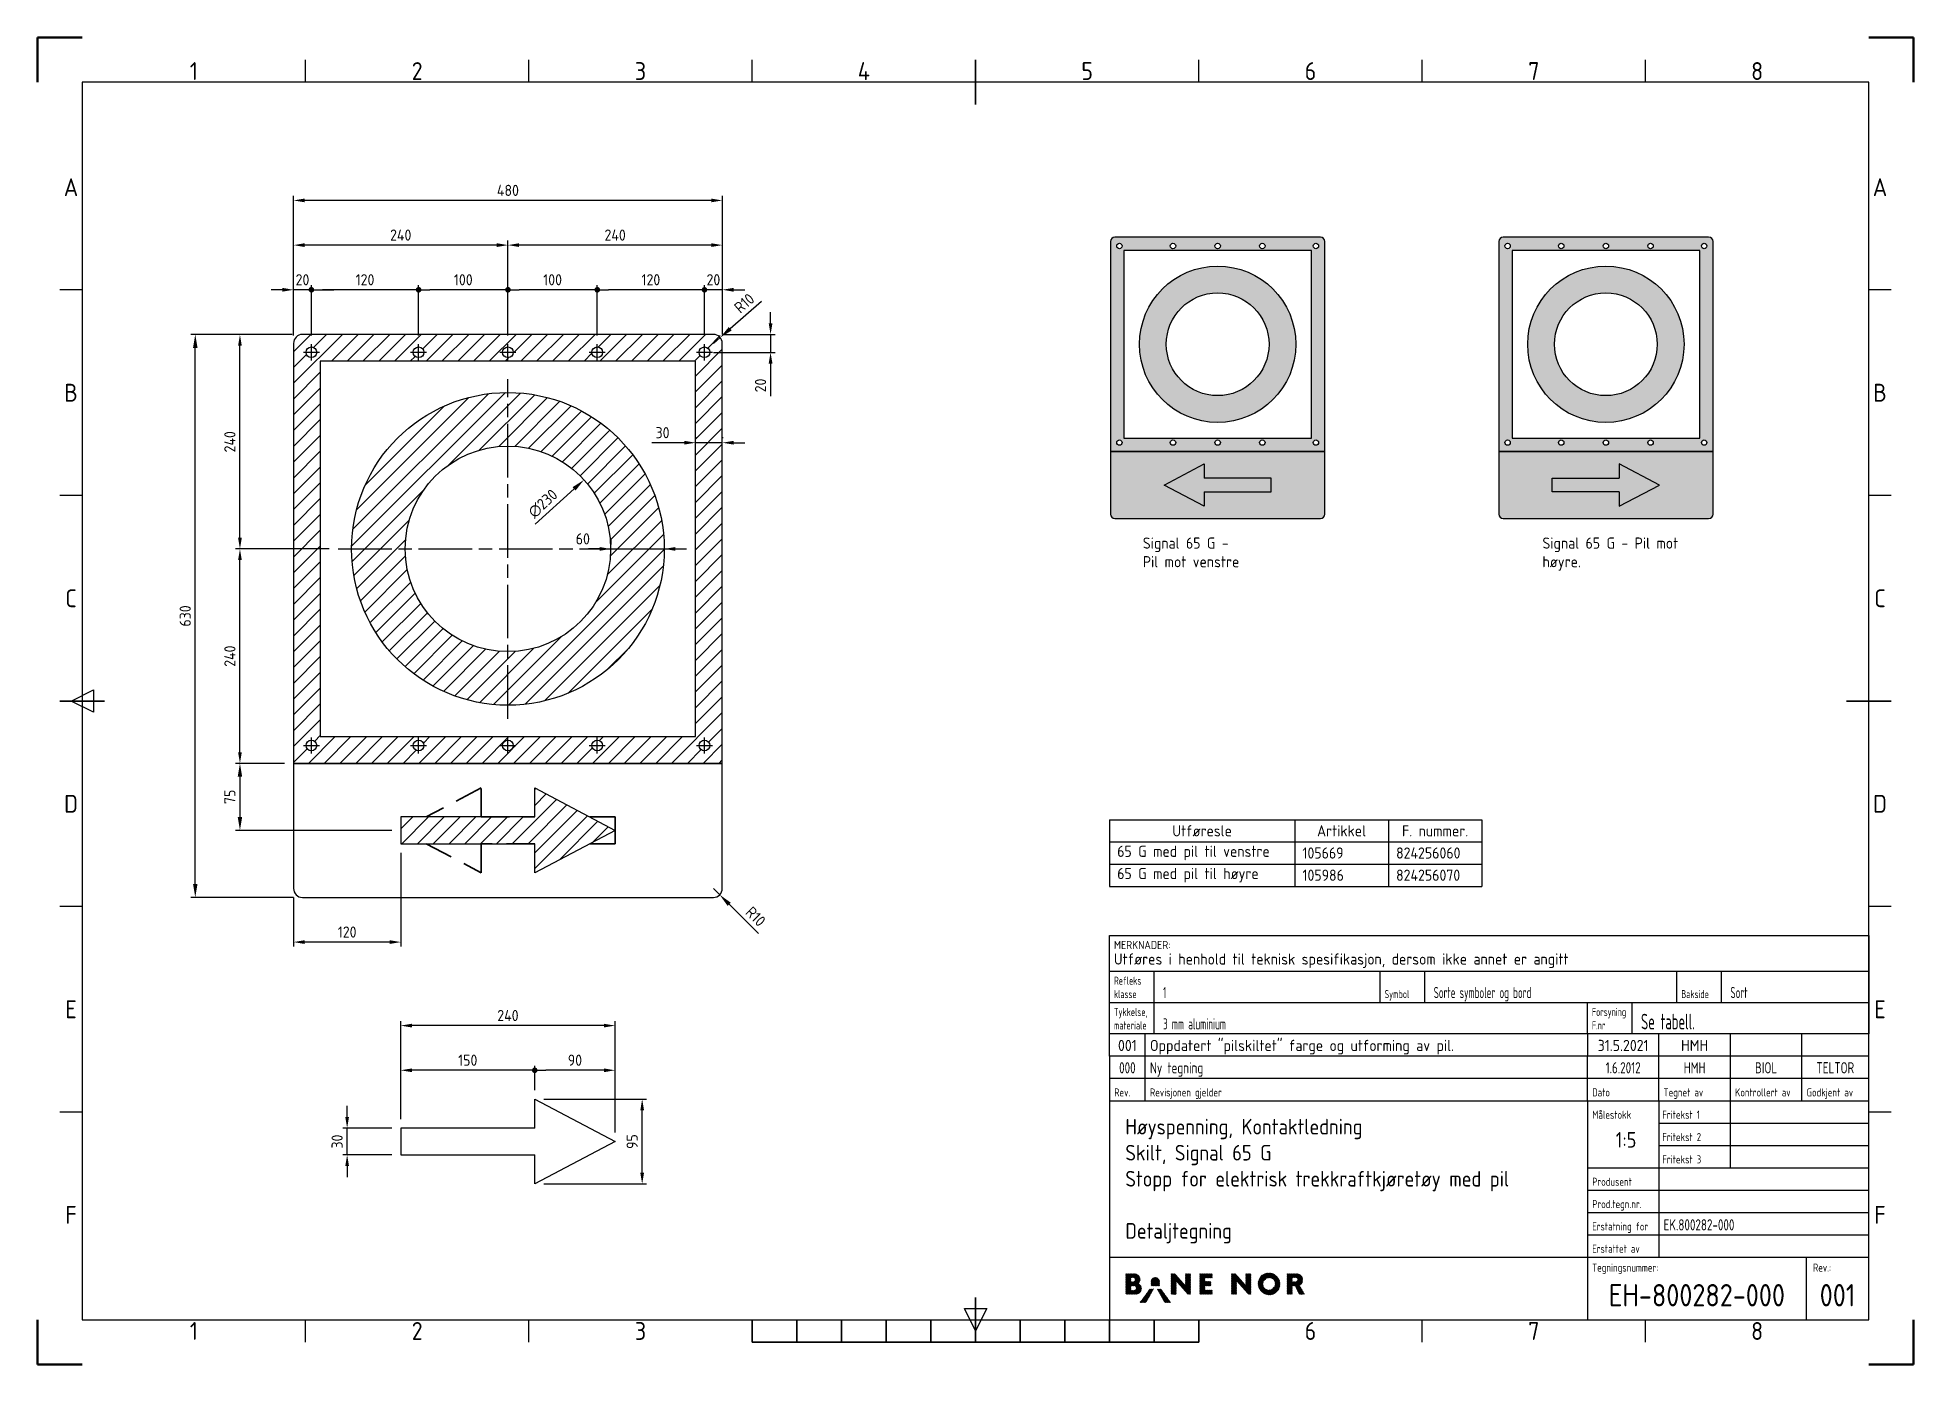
# Paper-space layout 'A3' of a CAD drawing. Header units: millimetres. Extents: x -5 to 415, y -17 to 280.
# The model-space entities are those that its viewports show. They can reach past a viewport. Long polylines and large blocks are cut down to what shows.
import ezdxf
from ezdxf.enums import TextEntityAlignment as Align

# ---------------------------------------------------------------- set-up
doc = ezdxf.new("R2010")
doc.units = ezdxf.units.MM
doc.header["$LTSCALE"] = 0.2
for name, pattern in [('AM_ISO08W050', [18, 12, -1.5, 3, -1.5]), ('AM_ISO08W050x2', [9, 6, -0.75, 1.5, -0.75]), ('HIDDEN', [9.525, 6.35, -3.175])]:
    doc.linetypes.add(name, pattern=pattern)
for name, color, linetype, lineweight in [('AM_4', 4, 'Continuous', 25), ('AM_5', 4, 'Continuous', 25), ('AM_7', 4, 'AM_ISO08W050', 25), ('AM_8', 1, 'Continuous', 25), ('AM_BOR', 7, 'Continuous', 50), ('Hidden', 7, 'HIDDEN', 35)]:
    doc.layers.add(name, color=color, linetype=linetype, lineweight=lineweight)
doc.layers.add('AM_VIEWS', color=1, linetype='Continuous', lineweight=25, plot=False)
for name, color, linetype in [('DIM-ISO_1-10', 4, 'Continuous'), ('KL-TEKST25', 2, 'Continuous'), ('Skilt', 7, 'Continuous'), ('tit_tekst_atributt', 7, 'Continuous'), ('tit_tekst_logo_linjer', 7, 'Continuous'), ('TITT-018', 4, 'Continuous'), ('TITT-050', 5, 'Continuous'), ('TITT-TEKST18', 4, 'Continuous'), ('TITT-TEKST25', 2, 'Continuous'), ('TITT-TEKST35', 7, 'Continuous'), ('TITT-TEKST50', 5, 'Continuous'), ('TITT_ATT_TEKST', 2, 'Continuous'), ('TITTELFELT', 4, 'Continuous')]:
    doc.layers.add(name, color=color, linetype=linetype)
doc.layers.add('Hjelpelinjer', color=41, linetype='Continuous', plot=False)
doc.layers.get('AM_VIEWS').off()
doc.styles.add('ACISOTS', font='ISOCP.SHX')
doc.styles.add('ISO', font='isocp2.shx')
doc.styles.add('ISO25', font='isocp.shx')
doc.styles.add('ISOCP', font='isocp.shx')
doc.styles.get("Standard").update_dxf_attribs({"font": 'isocp.shx'})
doc.styles.add('T_ISOCP', font='isocp.shx', dxfattribs={"width": 0.9})
doc.styles.add('TITTEL', font='isocp.shx', dxfattribs={"width": 0.65})
doc.dimstyles.new('DIM-ISO_1-5$0', dxfattribs={"dimscale": 5, "dimtxt": 2.5, "dimasz": 3, "dimexe": 1, "dimexo": 2, "dimgap": 1, "dimtad": 1, "dimdec": 0, "dimdsep": 46, "dimtxsty": 'ISO25', "dimcen": 0, "dimclrd": 256, "dimclre": 256, "dimclrt": 2, "dimadec": 0, "dimazin": 0, "dimtp": 0.1, "dimtm": 0.1, "dimtfac": 0.71, "dimtdec": 0, "dimtmove": 0, "dimatfit": 3, "dimfxl": 1, "dimtzin": 0, "dimarcsym": 0})
doc.dimstyles.new('DIM-ISO_1-5$3', dxfattribs={"dimscale": 5, "dimtxt": 2.5, "dimasz": 3, "dimexe": 1, "dimexo": 2, "dimgap": 1, "dimtad": 1, "dimdec": 0, "dimdsep": 46, "dimtxsty": 'ISO25', "dimcen": 0, "dimclrd": 256, "dimclre": 256, "dimclrt": 2, "dimadec": 0, "dimazin": 0, "dimtp": 0.1, "dimtm": 0.1, "dimtfac": 0.71, "dimtdec": 0, "dimtmove": 0, "dimatfit": 3, "dimfxl": 1, "dimtzin": 0, "dimarcsym": 0})
doc.dimstyles.new('DIM-ISO_1-5$4', dxfattribs={"dimscale": 5, "dimtxt": 2.5, "dimasz": 3, "dimexe": 1, "dimexo": 2, "dimgap": 1, "dimtad": 1, "dimdec": 0, "dimdsep": 46, "dimtxsty": 'ISO25', "dimcen": 0, "dimclrd": 256, "dimclre": 256, "dimclrt": 2, "dimadec": 0, "dimazin": 0, "dimtp": 0.1, "dimtm": 0.1, "dimtfac": 0.71, "dimtdec": 0, "dimtmove": 0, "dimatfit": 3, "dimfxl": 1, "dimtzin": 0, "dimarcsym": 0})
pattern_1 = [(45, (0, 0), (-8.83883, 8.83883), [])]

psp = doc.layouts.new('A3')

# ---------------------------------------------------------------- texts
at = {"ltscale": 5, "char_height": 2.5, "attachment_point": 1}
for s, width, heights, insert in [('Signal 65 G -\\PPil mot venstre', 36.8201, [13.27], (242.39, 168.58)), ('Signal 65 G - Pil mot høyre.', 34.7558, [0], (331.86, 168.58))]:
    psp.add_mtext_dynamic_manual_height_columns(s, width=width, gutter_width=12.5, heights=heights, dxfattribs=dict(at, insert=insert))

msp = doc.modelspace()

# ---------------------------------------------------------------- blocks, each defined once
blk = doc.blocks.new('Merknadsfelt')
at = {"layer": 'TITT-018'}
for p, q in [((0, 14), (170, 14)), ((10, 7), (10, 14)), ((0, 7), (107, 7)), ((10, 0), (10, 7)), ((117, 0), (117, 7))]:
    blk.add_line(p, q, dxfattribs=at)
at = {"layer": 'TITT-TEKST50'}
blk.add_line((107, 7), (170, 7), dxfattribs=at)
blk.add_lwpolyline([(0, 22), (170, 22), (170, 0), (0, 0)], close=True, dxfattribs=at)
blk.add_lwpolyline([(107, 0), (107, 7)], dxfattribs=at)
at = {"layer": 'KL-TEKST25', "style": 'ISO'}
blk.add_text('Utføres i henhold til teknisk spesifikasjon, dersom ikke annet er angitt ', height=2.5, dxfattribs=at).set_placement((1, 15.5))
at = {"layer": 'TITT-018', "style": 'ISO25'}
blk.add_text('MERKNADER: ', height=1.8, dxfattribs=at).set_placement((1, 19))
at = {"layer": 'TITT-TEKST18', "style": 'TITTEL', "width": 0.65}
for tag, p in [('REFLEKS', (1, 11)), ('KLASSE', (1, 8)), ('TYKKELSE', (1, 4)), ('FORSYNING', (108, 4)), ('MATERIALE', (1, 1)), ('F.NR', (108, 1))]:
    blk.add_attdef(tag, p, '', height=1.8, dxfattribs=at)
at = {"layer": 'TITT-TEKST25', "style": 'TITTEL', "width": 0.65}
for tag, p in [('KLASSE', (12, 8)), ('MATERIALE', (12, 1))]:
    blk.add_attdef(tag, p, '', height=2.5, dxfattribs=at)
at = {"layer": 'TITT-TEKST35', "style": 'TITTEL', "width": 0.65}
blk.add_attdef('F.NUMMER', (119, 1), '', height=3.5, dxfattribs=at)
blk = doc.blocks.new('Fri-merknad')
at = {"layer": 'TITT-018'}
blk.add_line((10, 0), (10, 7), dxfattribs=at)
at = {"layer": 'TITT-TEKST50'}
blk.add_lwpolyline([(0, 0), (0, 7)], dxfattribs=at)
at = {"layer": 'TITT-TEKST18', "style": 'TITTEL', "width": 0.65}
for tag, p in [('OVER', (1, 4)), ('NEDE', (1, 1))]:
    blk.add_attdef(tag, p, '', height=1.8, dxfattribs=at)
at = {"layer": 'TITT-TEKST25', "style": 'TITTEL', "width": 0.65}
blk.add_attdef('MERKNAD', (12, 1), '', height=2.5, dxfattribs=at)
blk = doc.blocks.new('*T10')
at = {"layer": 'DIM-ISO_1-10', "color": 0, "linetype": 'ByBlock', "lineweight": -2, "ltscale": 5, "transparency": 16777216}
for p, q in [((0, 0), (83.38, 0)), ((0, 0), (0, -14.92)), ((41.47, 0), (41.47, -14.92)), ((62.43, 0), (62.43, -14.92)), ((83.38, 0), (83.38, -14.92)), ((0, -4.97), (83.38, -4.97)), ((0, -9.95), (83.38, -9.95)), ((0, -14.92), (83.38, -14.92))]:
    blk.add_line(p, q, dxfattribs=at)
at = {"layer": 'DIM-ISO_1-10', "color": 2, "ltscale": 5, "transparency": 16777216, "char_height": 2.5, "style": 'ISO25'}
for s, insert, width, attachment_point in [('Utføresle', (20.74, -2.49), 40.8747, 5), ('Artikkel', (51.95, -2.49), 20.3512, 5), ('F. nummer.', (72.9, -2.49), 20.3512, 5), (' 65 G med pil til venstre', (0.3, -7.46), 40.8747, 4), (' 105669', (41.77, -7.46), 20.3512, 4), (' 824256060', (62.73, -7.46), 20.3512, 4), (' 65 G med pil til høyre', (0.3, -12.43), 40.8747, 4), (' 105986', (41.77, -12.43), 20.3512, 4), (' 824256070', (62.73, -12.43), 20.3512, 4)]:
    blk.add_mtext(s, dxfattribs=dict(at, insert=insert, width=width, attachment_point=attachment_point))
blk = doc.blocks.new('ISO_A3')
at = {"layer": 'AM_BOR'}
for p, q in [((10, 297), (0, 297)), ((0, 297), (0, 287)), ((420, 297), (410, 297)), ((420, 287), (420, 297)), ((0, 0), (0, 10)), ((420, 0), (420, 10)), ((0, 0), (10, 0)), ((420, 0), (410, 0))]:
    blk.add_line(p, q, dxfattribs=at)
at = {"layer": 'AM_BOR', "color": 4, "lineweight": 25}
for p, q in [((60, 287), (60, 292)), ((110, 287), (110, 292)), ((160, 287), (160, 292)), ((260, 287), (260, 292)), ((310, 287), (310, 292)), ((360, 287), (360, 292)), ((10, 240.5), (5, 240.5)), ((415, 240.5), (410, 240.5)), ((10, 194.5), (5, 194.5)), ((415, 194.5), (410, 194.5)), ((10, 102.5), (5, 102.5)), ((415, 102.5), (410, 102.5)), ((10, 56.5), (5, 56.5)), ((415, 56.5), (410, 56.5)), ((60, 5), (60, 10)), ((110, 5), (110, 10)), ((310, 5), (310, 10)), ((360, 5), (360, 10))]:
    blk.add_line(p, q, dxfattribs=at)
at = {"layer": 'AM_BOR', "color": 2, "lineweight": 35}
for p, q in [((210, 282), (210, 292)), ((5, 148.5), (15, 148.5)), ((405, 148.5), (415, 148.5)), ((210, 5), (210, 15)), ((160, 5), (160, 10)), ((170, 5), (170, 10)), ((180, 5), (180, 10)), ((190, 5), (190, 10)), ((200, 5), (200, 10)), ((220, 5), (220, 10)), ((230, 5), (230, 10)), ((240, 5), (240, 10)), ((250, 5), (250, 10)), ((260, 5), (260, 10)), ((160, 5), (260, 5))]:
    blk.add_line(p, q, dxfattribs=at)
at = {"layer": 'TITT-050'}
for p, q in [((410, 287), (10, 287)), ((10, 287), (10, 10)), ((410, 10), (410, 287)), ((7.5, 148.5), (12.5, 151)), ((12.5, 146), (7.5, 148.5)), ((12.5, 151), (12.5, 146)), ((10, 10), (410, 10)), ((210, 7.5), (207.5, 12.5)), ((207.5, 12.5), (212.5, 12.5)), ((212.5, 12.5), (210, 7.5))]:
    blk.add_line(p, q, dxfattribs=at)
at = {"layer": 'AM_BOR', "color": 4, "lineweight": 25, "style": 'ACISOTS'}
for s, p in [('1', (35, 289.5)), ('2', (85, 289.5)), ('3', (135, 289.5)), ('4', (185, 289.5)), ('5', (235, 289.5)), ('6', (285, 289.5)), ('7', (335, 289.5)), ('8', (385, 289.5)), ('A', (7.5, 263.5)), ('A', (412.5, 263.5)), ('B', (7.5, 217.5)), ('B', (412.5, 217.5)), ('C', (7.5, 171.5)), ('C', (412.5, 171.5)), ('D', (7.5, 125.5)), ('D', (412.5, 125.5)), ('E', (7.5, 79.5)), ('E', (412.5, 79.5)), ('F', (7.5, 33.5)), ('F', (412.5, 33.5)), ('1', (35, 7.5)), ('2', (85, 7.5)), ('3', (135, 7.5)), ('6', (285, 7.5)), ('7', (335, 7.5)), ('8', (385, 7.5))]:
    blk.add_text(s, height=4, dxfattribs=at).set_placement(p, align=Align.MIDDLE)
blk = doc.blocks.new('*U8')
h = blk.add_hatch(color=256)
h.dxf.hatch_style = 1
edge = h.paths.add_edge_path()
edge.add_spline(control_points=[(6.43, -5.82), (6.43, -5.82), (6.84, -5.58), (6.84, -4.97), (6.84, -4.28), (6.46, -3.68), (5.35, -3.68), (4.79, -3.68), (4.24, -3.68), (3.68, -3.68), (3.68, -5.21), (3.68, -6.74), (3.68, -8.28), (3.95, -8.28), (4.22, -8.28), (4.49, -8.28), (4.49, -8.28), (5.55, -8.28), (5.8, -8.28), (6.5, -8.28), (7.13, -7.78), (7.13, -7), (7.13, -6.07), (6.43, -5.82), (6.43, -5.82)], knot_values=[0, 0, 0, 0, 1, 1, 1, 2, 2, 2, 3, 3, 3, 4, 4, 4, 5, 5, 5, 6, 6, 6, 7, 7, 7, 8, 8, 8, 8], weights=[1, 1, 1, 1, 1, 1, 1, 1, 1, 1, 1, 1, 1, 1, 1, 1, 1, 1, 1, 1, 1, 1, 1, 1, 1], degree=3, periodic=0)
edge = h.paths.add_edge_path(flags=16)
edge.add_spline(control_points=[(4.8, -4.54), (4.8, -4.54), (5.28, -4.54), (5.28, -4.54), (5.55, -4.54), (5.77, -4.76), (5.77, -5.03), (5.77, -5.03), (5.77, -5.03), (5.77, -5.03), (5.77, -5.3), (5.55, -5.52), (5.28, -5.52), (5.28, -5.52), (4.8, -5.52), (4.8, -5.52), (4.8, -5.52), (4.8, -4.54), (4.8, -4.54)], knot_values=[0, 0, 0, 0, 1, 1, 1, 2, 2, 2, 3, 3, 3, 4, 4, 4, 5, 5, 5, 6, 6, 6, 6], degree=3, periodic=0)
edge = h.paths.add_edge_path(flags=16)
edge.add_spline(control_points=[(5.98, -6.9), (5.98, -7.19), (5.75, -7.42), (5.46, -7.42), (5.46, -7.42), (4.8, -7.42), (4.8, -7.42), (4.8, -7.42), (4.8, -6.37), (4.8, -6.37), (4.8, -6.37), (5.46, -6.37), (5.46, -6.37), (5.75, -6.37), (5.98, -6.61), (5.98, -6.9), (5.98, -6.9), (5.98, -6.9), (5.98, -6.9)], knot_values=[0, 0, 0, 0, 1, 1, 1, 2, 2, 2, 3, 3, 3, 4, 4, 4, 5, 5, 5, 6, 6, 6, 6], degree=3, periodic=0)
h = blk.add_hatch(color=256)
h.dxf.hatch_style = 1
h.paths.add_polyline_path([(17.5, -8.28), (14.91, -5.36), (14.91, -8.28), (13.79, -8.28), (13.79, -3.68), (14.69, -3.68), (16.99, -6.27), (16.99, -3.68), (18.11, -3.68), (18.11, -8.28)])
h = blk.add_hatch(color=256)
h.dxf.hatch_style = 1
h.paths.add_polyline_path([(20.2, -3.68), (22.96, -3.68), (22.96, -4.59), (21.32, -4.59), (21.32, -5.45), (22.66, -5.45), (22.66, -6.36), (21.32, -6.36), (21.32, -7.37), (23.02, -7.37), (23.02, -8.28), (20.2, -8.28)])
h = blk.add_hatch(color=256)
h.dxf.hatch_style = 1
h.paths.add_polyline_path([(31.05, -8.28), (28.46, -5.36), (28.46, -8.28), (27.34, -8.28), (27.34, -3.68), (28.24, -3.68), (30.54, -6.27), (30.54, -3.68), (31.66, -3.68), (31.66, -8.28)])
h = blk.add_hatch(color=256)
h.dxf.hatch_style = 1
edge = h.paths.add_edge_path()
edge.add_spline(control_points=[(35.73, -3.53), (34.39, -3.53), (33.3, -4.62), (33.3, -5.96), (33.3, -7.31), (34.39, -8.4), (35.73, -8.4), (37.08, -8.4), (38.17, -7.31), (38.17, -5.96), (38.17, -4.62), (37.08, -3.53), (35.73, -3.53)], knot_values=[0, 0, 0, 0, 1, 1, 1, 2, 2, 2, 3, 3, 3, 4, 4, 4, 4], degree=3, periodic=0)
edge = h.paths.add_edge_path(flags=16)
edge.add_spline(control_points=[(35.73, -7.35), (34.97, -7.35), (34.35, -6.73), (34.35, -5.96), (34.35, -5.2), (34.97, -4.58), (35.73, -4.58), (36.5, -4.58), (37.11, -5.2), (37.11, -5.96), (37.11, -6.73), (36.5, -7.35), (35.73, -7.35)], knot_values=[0, 0, 0, 0, 1, 1, 1, 2, 2, 2, 3, 3, 3, 4, 4, 4, 4], degree=3, periodic=0)
h = blk.add_hatch(color=256)
h.dxf.hatch_style = 1
edge = h.paths.add_edge_path()
edge.add_spline(control_points=[(43.68, -8.28), (43.68, -8.28), (42.51, -6.23), (42.51, -6.23), (43.08, -5.98), (43.24, -5.51), (43.24, -4.94), (43.24, -4.33), (42.88, -3.68), (41.77, -3.68), (41.77, -3.68), (39.81, -3.68), (39.81, -3.68), (39.81, -3.68), (39.81, -8.28), (39.81, -8.28), (39.81, -8.28), (40.93, -8.28), (40.93, -8.28), (40.93, -8.28), (40.93, -6.37), (40.93, -6.37), (40.93, -6.37), (41.54, -6.37), (41.54, -6.37), (41.54, -6.37), (42.46, -8.28), (42.46, -8.28), (42.46, -8.28), (43.68, -8.28), (43.68, -8.28)], knot_values=[0, 0, 0, 0, 1, 1, 1, 2, 2, 2, 3, 3, 3, 4, 4, 4, 5, 5, 5, 6, 6, 6, 7, 7, 7, 8, 8, 8, 9, 9, 9, 10, 10, 10, 10], degree=3, periodic=0)
edge = h.paths.add_edge_path(flags=16)
edge.add_spline(control_points=[(40.93, -4.55), (40.93, -4.55), (41.67, -4.55), (41.67, -4.55), (41.93, -4.55), (42.14, -4.76), (42.14, -5.03), (42.14, -5.03), (42.14, -5.03), (42.14, -5.03), (42.14, -5.29), (41.93, -5.5), (41.67, -5.5), (41.67, -5.5), (40.93, -5.5), (40.93, -5.5), (40.93, -5.5), (40.93, -4.55), (40.93, -4.55)], knot_values=[0, 0, 0, 0, 1, 1, 1, 2, 2, 2, 3, 3, 3, 4, 4, 4, 5, 5, 5, 6, 6, 6, 6], degree=3, periodic=0)
h = blk.add_hatch(color=256)
h.dxf.hatch_style = 1
h.paths.add_polyline_path([(8.96, -7.15), (6.83, -10.1), (8.21, -10.1), (9.84, -7.15)])
h = blk.add_hatch(color=256)
h.dxf.hatch_style = 1
edge = h.paths.add_edge_path()
edge.add_spline(control_points=[(9.34, -6.36), (9.34, -6.36), (9.34, -5.45), (9.34, -5.45), (9.34, -4.94), (9.75, -4.52), (10.27, -4.52), (10.27, -4.52), (10.27, -4.52), (10.27, -4.52), (10.78, -4.52), (11.19, -4.94), (11.19, -5.45), (11.19, -5.45), (11.19, -6.36), (11.19, -6.36), (11.19, -6.36), (9.34, -6.36), (9.34, -6.36)], knot_values=[0, 0, 0, 0, 1, 1, 1, 2, 2, 2, 3, 3, 3, 4, 4, 4, 5, 5, 5, 6, 6, 6, 6], degree=3, periodic=0)
h = blk.add_hatch(color=256)
h.dxf.hatch_style = 1
h.paths.add_polyline_path([(11.57, -7.15), (10.7, -7.15), (12.32, -10.1), (13.7, -10.1)])
for p, q in [((3.68, -5.54), (5.53, -3.68)), ((3.68, -5.39), (5.39, -3.68)), ((3.68, -5.25), (5.25, -3.68)), ((3.68, -5.11), (5.11, -3.68)), ((3.68, -4.97), (4.97, -3.68)), ((3.68, -4.83), (4.83, -3.68)), ((3.68, -4.69), (4.69, -3.68)), ((3.68, -4.55), (4.55, -3.68)), ((3.68, -4.4), (4.4, -3.68)), ((3.68, -4.26), (4.26, -3.68)), ((3.68, -4.12), (4.12, -3.68)), ((3.68, -3.98), (3.98, -3.68)), ((3.68, -3.84), (3.84, -3.68)), ((3.68, -3.7), (3.7, -3.68)), ((4.82, -4.54), (5.66, -3.7)), ((4.96, -4.54), (5.78, -3.71)), ((5.1, -4.54), (5.9, -3.74)), ((5.24, -4.54), (6.01, -3.77)), ((5.38, -4.55), (6.11, -3.81)), ((5.48, -4.58), (6.21, -3.85)), ((5.57, -4.63), (6.3, -3.9)), ((5.64, -4.7), (6.39, -3.96)), ((5.7, -4.78), (6.47, -4.02)), ((5.75, -4.88), (6.54, -4.09)), ((5.77, -5), (6.6, -4.17)), ((13.79, -4.46), (14.57, -3.68)), ((13.79, -4.32), (14.43, -3.68)), ((13.79, -4.18), (14.29, -3.68)), ((13.79, -4.03), (14.15, -3.68)), ((13.79, -3.89), (14.01, -3.68)), ((13.79, -3.75), (13.87, -3.68)), ((13.79, -4.6), (14.7, -3.69)), ((13.79, -4.74), (14.77, -3.76)), ((13.79, -4.88), (14.84, -3.84)), ((13.79, -5.02), (14.9, -3.91)), ((13.79, -5.17), (14.97, -3.99)), ((13.79, -5.31), (15.04, -4.06)), ((13.79, -5.45), (15.1, -4.14)), ((16.99, -4.65), (17.97, -3.68)), ((16.99, -4.79), (18.11, -3.68)), ((16.99, -4.51), (17.83, -3.68)), ((16.99, -4.37), (17.68, -3.68)), ((16.99, -4.23), (17.54, -3.68)), ((16.99, -4.09), (17.4, -3.68)), ((16.99, -3.94), (17.26, -3.68)), ((16.99, -3.8), (17.12, -3.68)), ((16.99, -4.93), (18.11, -3.81)), ((16.99, -5.08), (18.11, -3.96)), ((16.99, -5.22), (18.11, -4.1)), ((20.2, -5.59), (22.11, -3.68)), ((20.2, -5.45), (21.97, -3.68)), ((20.2, -5.31), (21.83, -3.68)), ((20.2, -5.17), (21.69, -3.68)), ((20.2, -5.02), (21.55, -3.68)), ((20.2, -4.88), (21.41, -3.68)), ((20.2, -4.74), (21.27, -3.68)), ((20.2, -4.6), (21.12, -3.68)), ((20.2, -4.46), (20.98, -3.68)), ((20.2, -4.32), (20.84, -3.68)), ((20.2, -4.18), (20.7, -3.68)), ((20.2, -4.03), (20.56, -3.68)), ((20.2, -3.89), (20.42, -3.68)), ((20.2, -3.75), (20.28, -3.68)), ((21.35, -4.59), (22.26, -3.68)), ((21.49, -4.59), (22.4, -3.68)), ((21.63, -4.59), (22.54, -3.68)), ((21.77, -4.59), (22.68, -3.68)), ((21.91, -4.59), (22.82, -3.68)), ((22.05, -4.59), (22.96, -3.68)), ((22.2, -4.59), (22.96, -3.82)), ((22.34, -4.59), (22.96, -3.96)), ((22.48, -4.59), (22.96, -4.1)), ((27.34, -4.46), (28.12, -3.68)), ((27.34, -4.32), (27.98, -3.68)), ((27.34, -4.18), (27.84, -3.68)), ((27.34, -4.03), (27.7, -3.68)), ((27.34, -3.89), (27.56, -3.68)), ((27.34, -3.75), (27.41, -3.68)), ((27.34, -4.6), (28.25, -3.69)), ((27.34, -4.74), (28.32, -3.76)), ((27.34, -4.88), (28.39, -3.84)), ((27.34, -5.02), (28.45, -3.91)), ((27.34, -5.17), (28.52, -3.99)), ((27.34, -5.31), (28.59, -4.06)), ((27.34, -5.45), (28.65, -4.14)), ((30.54, -4.65), (31.52, -3.68)), ((30.54, -4.79), (31.66, -3.68)), ((30.54, -4.51), (31.37, -3.68)), ((30.54, -4.37), (31.23, -3.68)), ((30.54, -4.23), (31.09, -3.68)), ((30.54, -4.08), (30.95, -3.68)), ((30.54, -3.94), (30.81, -3.68)), ((30.54, -3.8), (30.67, -3.68)), ((30.54, -4.93), (31.66, -3.81)), ((30.54, -5.07), (31.66, -3.96)), ((30.54, -5.22), (31.66, -4.1)), ((33.3, -6.05), (35.82, -3.53)), ((33.3, -5.91), (35.68, -3.53)), ((33.3, -5.76), (35.53, -3.54)), ((33.31, -6.18), (35.95, -3.54)), ((33.32, -6.31), (36.08, -3.55)), ((33.32, -5.6), (35.37, -3.55)), ((33.36, -5.42), (35.19, -3.59)), ((33.41, -5.23), (35, -3.64)), ((33.49, -5.01), (34.77, -3.72)), ((33.64, -4.72), (34.49, -3.87)), ((33.78, -4.5), (34.27, -4.01)), ((34.93, -4.84), (36.2, -3.57)), ((35.24, -4.68), (36.31, -3.6)), ((35.44, -4.61), (36.43, -3.63)), ((35.6, -4.59), (36.53, -3.66)), ((35.75, -4.58), (36.64, -3.7)), ((35.89, -4.59), (36.73, -3.74)), ((36.01, -4.61), (36.83, -3.79)), ((36.12, -4.64), (36.92, -3.84)), ((36.23, -4.67), (37.01, -3.89)), ((36.33, -4.72), (37.1, -3.94)), ((36.42, -4.77), (37.18, -4)), ((36.51, -4.82), (37.26, -4.06)), ((36.59, -4.88), (37.34, -4.13)), ((36.66, -4.94), (37.41, -4.2)), ((39.81, -5.59), (41.72, -3.68)), ((39.81, -5.45), (41.58, -3.68)), ((39.81, -5.31), (41.44, -3.68)), ((39.81, -5.16), (41.3, -3.68)), ((39.81, -5.02), (41.16, -3.68)), ((39.81, -4.88), (41.01, -3.68)), ((39.81, -4.74), (40.87, -3.68)), ((39.81, -4.6), (40.73, -3.68)), ((39.81, -4.46), (40.59, -3.68)), ((39.81, -4.32), (40.45, -3.68)), ((39.81, -4.17), (40.31, -3.68)), ((39.81, -4.03), (40.17, -3.68)), ((39.81, -3.89), (40.02, -3.68)), ((39.81, -3.75), (39.88, -3.68)), ((40.99, -4.55), (41.86, -3.68)), ((41.13, -4.55), (41.99, -3.69)), ((41.27, -4.55), (42.12, -3.7)), ((41.41, -4.55), (42.24, -3.72)), ((41.55, -4.55), (42.35, -3.75)), ((41.69, -4.55), (42.46, -3.79)), ((41.81, -4.58), (42.56, -3.83)), ((41.91, -4.62), (42.65, -3.88)), ((41.99, -4.68), (42.74, -3.93)), ((42.06, -4.76), (42.82, -3.99)), ((42.11, -4.85), (42.9, -4.06)), ((42.14, -4.96), (42.96, -4.13)), ((3.68, -7.37), (6.71, -4.34)), ((3.68, -5.68), (4.8, -4.56)), ((3.68, -5.82), (4.8, -4.7)), ((3.68, -5.96), (4.8, -4.84)), ((3.68, -6.1), (4.8, -4.98)), ((3.68, -6.24), (4.8, -5.12)), ((3.68, -6.38), (4.8, -5.27)), ((3.68, -6.53), (4.8, -5.41)), ((3.68, -7.23), (5.41, -5.5)), ((3.68, -6.67), (4.83, -5.52)), ((3.68, -6.81), (4.97, -5.52)), ((3.68, -6.95), (5.11, -5.52)), ((3.68, -7.09), (5.25, -5.52)), ((3.68, -7.52), (4.8, -6.4)), ((3.68, -7.66), (4.8, -6.54)), ((3.68, -7.8), (4.8, -6.68)), ((3.68, -7.94), (4.8, -6.82)), ((3.68, -8.08), (4.8, -6.96)), ((3.68, -8.22), (4.8, -7.1)), ((3.76, -8.28), (4.8, -7.25)), ((3.91, -8.28), (4.8, -7.39)), ((4.05, -8.28), (4.9, -7.42)), ((4.19, -8.28), (5.05, -7.42)), ((4.33, -8.28), (5.19, -7.42)), ((4.47, -8.28), (5.33, -7.42)), ((4.61, -8.28), (5.47, -7.42)), ((4.75, -8.28), (5.65, -7.39)), ((4.82, -6.37), (6.75, -4.44)), ((4.9, -8.28), (6.93, -6.24)), ((4.96, -6.37), (6.79, -4.55)), ((5.04, -8.28), (6.98, -6.33)), ((5.1, -6.37), (6.81, -4.66)), ((5.18, -8.28), (7.03, -6.43)), ((5.24, -6.37), (6.83, -4.79)), ((5.32, -8.28), (7.06, -6.53)), ((5.38, -6.37), (6.84, -4.92)), ((5.46, -8.28), (7.09, -6.65)), ((5.52, -6.38), (6.84, -5.06)), ((5.6, -8.28), (7.12, -6.76)), ((5.64, -6.41), (6.81, -5.23)), ((5.73, -6.45), (6.75, -5.44)), ((5.74, -8.28), (7.13, -6.89)), ((5.75, -5.16), (6.66, -4.25)), ((5.81, -6.51), (6.49, -5.84)), ((5.88, -6.59), (6.58, -5.89)), ((5.89, -8.27), (7.13, -7.03)), ((5.93, -6.67), (6.66, -5.95)), ((5.95, -7.08), (6.87, -6.16)), ((5.97, -6.78), (6.74, -6.01)), ((5.98, -6.91), (6.81, -6.08)), ((6.05, -8.26), (7.12, -7.19)), ((6.24, -8.21), (7.08, -7.36)), ((6.45, -5.8), (6.64, -5.61)), ((6.48, -8.11), (6.99, -7.6)), ((8.77, -9.08), (8.07, -8.38)), ((8.82, -8.99), (8.13, -8.3)), ((8.87, -8.9), (8.19, -8.21)), ((8.92, -8.81), (8.25, -8.13)), ((8.97, -8.72), (8.31, -8.05)), ((9.02, -8.62), (8.37, -7.97)), ((9.07, -8.53), (8.43, -7.88)), ((9.12, -8.44), (8.49, -7.8)), ((9.18, -8.35), (8.55, -7.72)), ((9.23, -8.26), (8.6, -7.64)), ((9.28, -8.17), (8.66, -7.56)), ((9.33, -8.08), (8.72, -7.47)), ((9.38, -7.98), (8.78, -7.39)), ((9.43, -7.89), (8.84, -7.31)), ((9.48, -7.8), (8.9, -7.23)), ((9.53, -7.71), (8.96, -7.15)), ((9.58, -7.62), (9.1, -7.15)), ((9.63, -7.53), (9.24, -7.15)), ((9.34, -5.46), (10.27, -4.52)), ((9.34, -5.6), (10.4, -4.53)), ((9.34, -5.74), (10.52, -4.56)), ((9.34, -5.88), (10.63, -4.59)), ((9.34, -6.02), (10.72, -4.64)), ((9.34, -6.17), (10.81, -4.7)), ((9.34, -6.31), (10.89, -4.76)), ((9.35, -5.31), (10.12, -4.53)), ((9.68, -7.44), (9.39, -7.15)), ((9.4, -5.11), (9.93, -4.59)), ((9.42, -6.36), (10.96, -4.83)), ((9.47, -4.97), (9.78, -4.66)), ((9.73, -7.35), (9.53, -7.15)), ((9.57, -6.36), (11.02, -4.91)), ((9.78, -7.25), (9.67, -7.15)), ((9.71, -6.36), (11.07, -4.99)), ((9.83, -7.16), (9.81, -7.15)), ((9.85, -6.36), (11.12, -5.09)), ((9.99, -6.36), (11.16, -5.19)), ((10.13, -6.36), (11.18, -5.31)), ((10.27, -6.36), (11.19, -5.44)), ((10.41, -6.36), (11.19, -5.58)), ((10.56, -6.36), (11.19, -5.72)), ((10.7, -6.36), (11.19, -5.86)), ((10.71, -7.16), (10.72, -7.15)), ((10.76, -7.25), (10.86, -7.15)), ((10.81, -7.35), (11.01, -7.15)), ((10.84, -6.36), (11.19, -6.01)), ((10.86, -7.44), (11.15, -7.15)), ((10.91, -7.53), (11.29, -7.15)), ((10.96, -7.62), (11.43, -7.15)), ((10.98, -6.36), (11.19, -6.15)), ((11.01, -7.71), (11.57, -7.15)), ((11.06, -7.8), (11.63, -7.23)), ((11.11, -7.89), (11.69, -7.31)), ((11.12, -6.36), (11.19, -6.29)), ((11.16, -7.98), (11.75, -7.39)), ((11.21, -8.08), (11.81, -7.47)), ((11.26, -8.17), (11.87, -7.56)), ((11.31, -8.26), (11.93, -7.64)), ((11.36, -8.35), (11.99, -7.72)), ((11.41, -8.44), (12.05, -7.8)), ((11.46, -8.53), (12.11, -7.88)), ((11.51, -8.62), (12.17, -7.97)), ((11.56, -8.72), (12.22, -8.05)), ((11.61, -8.81), (12.28, -8.13)), ((11.66, -8.9), (12.34, -8.21)), ((11.71, -8.99), (12.4, -8.3)), ((11.76, -9.08), (12.46, -8.38)), ((13.79, -5.59), (15.17, -4.21)), ((13.79, -5.73), (15.24, -4.29)), ((13.79, -5.87), (15.3, -4.36)), ((13.79, -6.01), (15.37, -4.44)), ((13.79, -6.16), (15.43, -4.51)), ((13.79, -6.3), (15.5, -4.59)), ((13.79, -6.44), (15.57, -4.66)), ((13.79, -6.58), (14.91, -5.46)), ((13.79, -6.72), (14.91, -5.6)), ((13.79, -6.86), (14.91, -5.74)), ((13.79, -7), (14.91, -5.89)), ((13.79, -7.15), (14.91, -6.03)), ((13.79, -7.29), (14.91, -6.17)), ((13.79, -7.43), (14.91, -6.31)), ((13.79, -7.57), (14.91, -6.45)), ((13.79, -7.71), (14.91, -6.59)), ((13.79, -7.85), (14.91, -6.73)), ((13.79, -7.99), (14.91, -6.88)), ((13.79, -8.14), (14.91, -7.02)), ((13.79, -8.28), (14.91, -7.16)), ((13.93, -8.28), (14.91, -7.3)), ((14.07, -8.28), (14.91, -7.44)), ((14.22, -8.28), (14.91, -7.58)), ((14.36, -8.28), (14.91, -7.72)), ((14.5, -8.28), (14.91, -7.87)), ((14.64, -8.28), (14.91, -8.01)), ((14.78, -8.28), (14.91, -8.15)), ((14.96, -5.41), (15.63, -4.74)), ((15.03, -5.49), (15.7, -4.81)), ((15.09, -5.56), (15.77, -4.89)), ((15.16, -5.64), (15.83, -4.96)), ((15.23, -5.71), (15.9, -5.04)), ((15.29, -5.79), (15.97, -5.11)), ((15.36, -5.86), (16.03, -5.19)), ((15.42, -5.94), (16.1, -5.26)), ((15.49, -6.01), (16.17, -5.34)), ((15.56, -6.09), (16.23, -5.41)), ((15.62, -6.16), (16.3, -5.49)), ((15.69, -6.24), (16.36, -5.56)), ((15.76, -6.31), (16.43, -5.64)), ((15.82, -6.39), (16.5, -5.71)), ((15.89, -6.46), (16.56, -5.79)), ((15.96, -6.54), (16.63, -5.86)), ((16.02, -6.61), (16.7, -5.94)), ((16.09, -6.69), (16.76, -6.01)), ((16.16, -6.76), (16.83, -6.09)), ((16.22, -6.84), (16.9, -6.16)), ((16.29, -6.91), (16.96, -6.24)), ((16.36, -6.99), (18.11, -5.23)), ((16.42, -7.06), (18.11, -5.37)), ((16.49, -7.14), (18.11, -5.51)), ((16.55, -7.21), (18.11, -5.65)), ((16.62, -7.29), (18.11, -5.79)), ((16.69, -7.36), (18.11, -5.94)), ((16.75, -7.44), (18.11, -6.08)), ((16.82, -7.51), (18.11, -6.22)), ((16.89, -7.59), (18.11, -6.36)), ((16.95, -7.66), (18.11, -6.5)), ((16.99, -5.36), (18.11, -4.24)), ((16.99, -5.5), (18.11, -4.38)), ((16.99, -5.64), (18.11, -4.52)), ((16.99, -5.78), (18.11, -4.66)), ((16.99, -5.92), (18.11, -4.8)), ((16.99, -6.06), (18.11, -4.95)), ((16.99, -6.21), (18.11, -5.09)), ((17.02, -7.74), (18.11, -6.64)), ((17.09, -7.81), (18.11, -6.78)), ((17.15, -7.89), (18.11, -6.93)), ((17.22, -7.96), (18.11, -7.07)), ((17.29, -8.04), (18.11, -7.21)), ((17.35, -8.11), (18.11, -7.35)), ((17.42, -8.19), (18.11, -7.49)), ((17.48, -8.26), (18.11, -7.63)), ((17.61, -8.28), (18.11, -7.77)), ((17.75, -8.28), (18.11, -7.92)), ((17.89, -8.28), (18.11, -8.06)), ((18.03, -8.28), (18.11, -8.2)), ((20.2, -5.73), (21.32, -4.61)), ((20.2, -5.87), (21.32, -4.75)), ((20.2, -6.01), (21.32, -4.9)), ((20.2, -6.16), (21.32, -5.04)), ((20.2, -6.3), (21.32, -5.18)), ((20.2, -6.44), (21.32, -5.32)), ((20.2, -7.29), (22.04, -5.45)), ((20.2, -7.43), (22.18, -5.45)), ((20.2, -7.15), (21.9, -5.45)), ((20.2, -7), (21.76, -5.45)), ((20.2, -6.86), (21.62, -5.45)), ((20.2, -6.72), (21.48, -5.45)), ((20.2, -6.58), (21.33, -5.45)), ((20.2, -7.57), (21.32, -6.45)), ((20.2, -7.71), (21.32, -6.59)), ((20.2, -7.85), (21.32, -6.73)), ((20.2, -7.99), (21.32, -6.88)), ((20.2, -8.14), (21.32, -7.02)), ((20.2, -8.28), (21.32, -7.16)), ((20.34, -8.28), (21.32, -7.3)), ((20.48, -8.28), (21.39, -7.37)), ((20.63, -8.28), (21.53, -7.37)), ((20.77, -8.28), (21.67, -7.37)), ((20.91, -8.28), (21.82, -7.37)), ((21.05, -8.28), (21.96, -7.37)), ((21.19, -8.28), (22.1, -7.37)), ((21.33, -8.28), (22.24, -7.37)), ((21.42, -6.36), (22.32, -5.45)), ((21.47, -8.28), (22.38, -7.37)), ((21.56, -6.36), (22.47, -5.45)), ((21.62, -8.28), (22.52, -7.37)), ((21.7, -6.36), (22.61, -5.45)), ((21.76, -8.28), (22.66, -7.37)), ((21.84, -6.36), (22.66, -5.54)), ((21.9, -8.28), (22.81, -7.37)), ((21.98, -6.36), (22.66, -5.68)), ((22.04, -8.28), (22.95, -7.37)), ((22.12, -6.36), (22.66, -5.82)), ((22.18, -8.28), (23.02, -7.44)), ((22.27, -6.36), (22.66, -5.96)), ((22.32, -8.28), (23.02, -7.58)), ((22.41, -6.36), (22.66, -6.11)), ((22.46, -8.28), (23.02, -7.73)), ((22.55, -6.36), (22.66, -6.25)), ((22.61, -8.28), (23.02, -7.87)), ((22.62, -4.59), (22.96, -4.24)), ((22.75, -8.28), (23.02, -8.01)), ((22.76, -4.59), (22.96, -4.38)), ((22.89, -8.28), (23.02, -8.15)), ((22.9, -4.59), (22.96, -4.53)), ((27.34, -5.59), (28.72, -4.21)), ((27.34, -5.73), (28.78, -4.29)), ((27.34, -5.87), (28.85, -4.36)), ((27.34, -6.01), (28.92, -4.44)), ((27.34, -6.16), (28.98, -4.51)), ((27.34, -6.3), (29.05, -4.59)), ((27.34, -6.44), (29.12, -4.66)), ((27.34, -6.58), (28.46, -5.46)), ((27.34, -6.72), (28.46, -5.6)), ((27.34, -6.86), (28.46, -5.74)), ((27.34, -7), (28.46, -5.89)), ((27.34, -7.15), (28.46, -6.03)), ((27.34, -7.29), (28.46, -6.17)), ((27.34, -7.43), (28.46, -6.31)), ((27.34, -7.57), (28.46, -6.45)), ((27.34, -7.71), (28.46, -6.59)), ((27.34, -7.85), (28.46, -6.73)), ((27.34, -7.99), (28.46, -6.88)), ((27.34, -8.14), (28.46, -7.02)), ((27.34, -8.28), (28.46, -7.16)), ((27.48, -8.28), (28.46, -7.3)), ((27.62, -8.28), (28.46, -7.44)), ((27.77, -8.28), (28.46, -7.58)), ((27.91, -8.28), (28.46, -7.72)), ((28.05, -8.28), (28.46, -7.87)), ((28.19, -8.28), (28.46, -8.01)), ((28.33, -8.28), (28.46, -8.15)), ((28.4, -8.28), (28.46, -8.22)), ((28.51, -5.41), (29.18, -4.74)), ((28.57, -5.49), (29.25, -4.81)), ((28.64, -5.56), (29.32, -4.89)), ((28.71, -5.64), (29.38, -4.96)), ((28.77, -5.71), (29.45, -5.04)), ((28.84, -5.79), (29.52, -5.11)), ((28.91, -5.86), (29.58, -5.19)), ((28.97, -5.94), (29.65, -5.26)), ((29.04, -6.01), (29.71, -5.34)), ((29.11, -6.09), (29.78, -5.41)), ((29.17, -6.16), (29.85, -5.49)), ((29.24, -6.24), (29.91, -5.56)), ((29.31, -6.31), (29.98, -5.64)), ((29.37, -6.39), (30.05, -5.71)), ((29.44, -6.46), (30.11, -5.79)), ((29.51, -6.54), (30.18, -5.86)), ((29.57, -6.61), (30.25, -5.94)), ((29.64, -6.69), (30.31, -6.01)), ((29.7, -6.76), (30.38, -6.09)), ((29.77, -6.84), (30.45, -6.16)), ((29.84, -6.91), (30.51, -6.24)), ((29.9, -6.99), (31.66, -5.23)), ((29.97, -7.06), (31.66, -5.37)), ((30.04, -7.14), (31.66, -5.51)), ((30.1, -7.21), (31.66, -5.65)), ((30.17, -7.29), (31.66, -5.79)), ((30.24, -7.36), (31.66, -5.94)), ((30.3, -7.44), (31.66, -6.08)), ((30.37, -7.51), (31.66, -6.22)), ((30.44, -7.59), (31.66, -6.36)), ((30.5, -7.66), (31.66, -6.5)), ((30.54, -5.36), (31.66, -4.24)), ((30.54, -5.5), (31.66, -4.38)), ((30.54, -5.64), (31.66, -4.52)), ((30.54, -5.78), (31.66, -4.66)), ((30.54, -5.92), (31.66, -4.8)), ((30.54, -6.06), (31.66, -4.95)), ((30.54, -6.21), (31.66, -5.09)), ((30.57, -7.74), (31.66, -6.64)), ((30.64, -7.81), (31.66, -6.78)), ((30.7, -7.89), (31.66, -6.93)), ((30.77, -7.96), (31.66, -7.07)), ((30.83, -8.04), (31.66, -7.21)), ((30.9, -8.11), (31.66, -7.35)), ((30.97, -8.19), (31.66, -7.49)), ((31.03, -8.26), (31.66, -7.63)), ((31.16, -8.28), (31.66, -7.77)), ((31.3, -8.28), (31.66, -7.92)), ((31.44, -8.28), (31.66, -8.06)), ((31.58, -8.28), (31.66, -8.2)), ((33.34, -6.43), (34.61, -5.16)), ((33.37, -6.55), (34.44, -5.47)), ((33.4, -6.66), (34.38, -5.67)), ((33.43, -6.76), (34.36, -5.84)), ((33.47, -6.87), (34.35, -5.98)), ((33.51, -6.97), (34.36, -6.12)), ((33.56, -7.06), (34.38, -6.24)), ((33.61, -7.15), (34.41, -6.35)), ((33.66, -7.24), (34.44, -6.46)), ((33.71, -7.33), (34.49, -6.56)), ((33.77, -7.41), (34.53, -6.65)), ((33.83, -7.49), (34.59, -6.74)), ((33.9, -7.57), (34.65, -6.82)), ((33.97, -7.64), (34.71, -6.9)), ((34.04, -7.71), (34.78, -6.97)), ((34.11, -7.78), (34.86, -7.03)), ((34.19, -7.85), (34.94, -7.09)), ((34.26, -7.91), (35.02, -7.15)), ((34.35, -7.97), (35.12, -7.2)), ((34.43, -8.03), (35.21, -7.24)), ((34.52, -8.08), (35.32, -7.28)), ((34.58, -5.12), (34.89, -4.81)), ((34.61, -8.13), (35.43, -7.31)), ((34.71, -8.17), (35.55, -7.33)), ((34.8, -8.22), (35.68, -7.34)), ((34.91, -8.26), (35.82, -7.34)), ((35.01, -8.29), (35.98, -7.32)), ((35.12, -8.32), (36.17, -7.27)), ((35.24, -8.35), (36.43, -7.15)), ((35.36, -8.37), (38.14, -5.59)), ((35.48, -8.39), (38.16, -5.71)), ((35.61, -8.4), (38.17, -5.85)), ((35.75, -8.4), (38.17, -5.98)), ((35.9, -8.4), (38.16, -6.13)), ((36.06, -8.38), (38.15, -6.29)), ((36.23, -8.35), (38.12, -6.46)), ((36.41, -8.3), (38.07, -6.65)), ((36.47, -7.19), (36.96, -6.7)), ((36.63, -8.23), (38, -6.86)), ((36.74, -5.01), (37.48, -4.27)), ((36.8, -5.09), (37.55, -4.34)), ((36.86, -5.17), (37.62, -4.42)), ((36.9, -8.11), (37.88, -7.13)), ((36.92, -5.26), (37.68, -4.5)), ((36.92, -6.66), (38.12, -5.47)), ((36.97, -5.35), (37.74, -4.58)), ((37.01, -5.44), (37.79, -4.66)), ((37.04, -6.4), (38.09, -5.35)), ((37.05, -5.55), (37.85, -4.75)), ((37.07, -8), (37.77, -7.3)), ((37.08, -5.66), (37.9, -4.84)), ((37.09, -6.21), (38.06, -5.24)), ((37.1, -5.78), (37.94, -4.94)), ((37.11, -5.91), (37.99, -5.04)), ((37.11, -6.05), (38.03, -5.14)), ((39.81, -5.73), (40.93, -4.61)), ((39.81, -5.87), (40.93, -4.75)), ((39.81, -6.01), (40.93, -4.89)), ((39.81, -6.15), (40.93, -5.04)), ((39.81, -6.3), (40.93, -5.18)), ((39.81, -6.44), (40.93, -5.32)), ((39.81, -6.58), (40.93, -5.46)), ((39.81, -7.43), (41.74, -5.49)), ((39.81, -7.29), (41.6, -5.5)), ((39.81, -7.14), (41.46, -5.5)), ((39.81, -7), (41.31, -5.5)), ((39.81, -6.86), (41.17, -5.5)), ((39.81, -6.72), (41.03, -5.5)), ((39.81, -7.57), (40.93, -6.45)), ((39.81, -7.71), (40.93, -6.59)), ((39.81, -7.85), (40.93, -6.73)), ((39.81, -7.99), (40.93, -6.87)), ((39.81, -8.13), (40.93, -7.02)), ((39.81, -8.28), (40.93, -7.16)), ((39.95, -8.28), (40.93, -7.3)), ((40.09, -8.28), (40.93, -7.44)), ((40.23, -8.28), (40.93, -7.58)), ((40.38, -8.28), (40.93, -7.72)), ((40.52, -8.28), (40.93, -7.86)), ((40.66, -8.28), (40.93, -8.01)), ((40.8, -8.28), (40.93, -8.15)), ((41, -6.37), (43.08, -4.3)), ((41.15, -6.37), (43.13, -4.39)), ((41.29, -6.37), (43.17, -4.49)), ((41.43, -6.37), (43.2, -4.6)), ((41.55, -6.39), (43.22, -4.72)), ((41.6, -6.49), (43.23, -4.85)), ((41.64, -6.58), (43.24, -4.99)), ((41.69, -6.68), (43.23, -5.14)), ((41.74, -6.77), (43.21, -5.3)), ((41.78, -6.87), (43.18, -5.48)), ((41.83, -6.96), (42.53, -6.26)), ((41.87, -7.06), (42.58, -6.35)), ((41.92, -7.15), (42.64, -6.44)), ((41.97, -7.25), (42.69, -6.53)), ((42.01, -7.35), (42.74, -6.62)), ((42.06, -7.44), (42.79, -6.71)), ((42.11, -7.54), (42.84, -6.8)), ((42.13, -5.1), (43.03, -4.21)), ((42.15, -7.63), (42.89, -6.89)), ((42.2, -7.73), (42.94, -6.98)), ((42.24, -7.82), (42.99, -7.07)), ((42.29, -7.92), (43.05, -7.16)), ((42.34, -8.01), (43.1, -7.25)), ((42.38, -8.11), (43.15, -7.34)), ((42.43, -8.2), (43.2, -7.43)), ((42.5, -8.28), (43.25, -7.52)), ((42.62, -6.18), (43.09, -5.7)), ((42.64, -8.28), (43.3, -7.61)), ((42.78, -8.28), (43.35, -7.7)), ((42.83, -6.03), (42.96, -5.91)), ((42.92, -8.28), (43.4, -7.79)), ((43.06, -8.28), (43.45, -7.88)), ((43.2, -8.28), (43.51, -7.97)), ((43.35, -8.28), (43.56, -8.06)), ((43.49, -8.28), (43.61, -8.15)), ((43.63, -8.28), (43.66, -8.24)), ((6.97, -10.1), (6.89, -10.02)), ((7.11, -10.1), (6.95, -9.94)), ((7.25, -10.1), (7.01, -9.86)), ((7.39, -10.1), (7.06, -9.78)), ((7.54, -10.1), (7.12, -9.69)), ((7.68, -10.1), (7.18, -9.61)), ((7.82, -10.1), (7.24, -9.53)), ((7.96, -10.1), (7.3, -9.45)), ((8.1, -10.1), (7.36, -9.36)), ((8.22, -10.09), (7.42, -9.28)), ((8.27, -9.99), (7.48, -9.2)), ((8.32, -9.9), (7.54, -9.12)), ((8.37, -9.81), (7.6, -9.04)), ((8.42, -9.72), (7.66, -8.95)), ((8.47, -9.63), (7.72, -8.87)), ((8.52, -9.54), (7.78, -8.79)), ((8.57, -9.45), (7.83, -8.71)), ((8.62, -9.35), (7.89, -8.62)), ((8.67, -9.26), (7.95, -8.54)), ((8.72, -9.17), (8.01, -8.46)), ((11.81, -9.17), (12.52, -8.46)), ((11.86, -9.26), (12.58, -8.54)), ((11.91, -9.35), (12.64, -8.62)), ((11.96, -9.45), (12.7, -8.71)), ((12.01, -9.54), (12.76, -8.79)), ((12.06, -9.63), (12.82, -8.87)), ((12.11, -9.72), (12.88, -8.95)), ((12.16, -9.81), (12.93, -9.04)), ((12.21, -9.9), (12.99, -9.12)), ((12.26, -9.99), (13.05, -9.2)), ((12.31, -10.09), (13.11, -9.28)), ((12.43, -10.1), (13.17, -9.36)), ((12.57, -10.1), (13.23, -9.45)), ((12.71, -10.1), (13.29, -9.53)), ((12.86, -10.1), (13.35, -9.61)), ((13, -10.1), (13.41, -9.69)), ((13.14, -10.1), (13.47, -9.78)), ((13.28, -10.1), (13.53, -9.86)), ((13.42, -10.1), (13.59, -9.94)), ((13.56, -10.1), (13.65, -10.02))]:
    blk.add_line(p, q)
blk = doc.blocks.new('TIT_BANE_NOR')
at = {"layer": 'TITTELFELT', "color": 4}
for p, q in [((0, 59), (-170, 59)), ((-162, 49), (-162, 59)), ((-63, 49), (-63, 59)), ((-47, 49), (-47, 59)), ((-31, 34), (-31, 59)), ((-15, 49), (-15, 59)), ((0, 54), (-170, 54)), ((-47, 49), (-47, 14)), ((-47, 44), (0, 44)), ((-47, 39), (0, 39)), ((-63, 34), (0, 34)), ((-47, 34), (0, 34)), ((-63, 29), (0, 29)), ((-63, 24), (0, 24)), ((-63, 19), (0, 19))]:
    blk.add_line(p, q, dxfattribs=at)
at = {"layer": 'TITTELFELT', "color": 5}
for p, q in [((-170, 59), (-170, 0)), ((-170, 49), (0, 49)), ((-63, 49), (-63, 0)), ((-170, 14), (0, 14)), ((-14, 14), (-14, 0))]:
    blk.add_line(p, q, dxfattribs=at)
at = {"layer": 'TITTELFELT'}
blk.add_blockref('*U8', (-170, 14), dxfattribs=at)
at = {"layer": 'TITT_ATT_TEKST', "color": 2, "style": 'T_ISOCP', "width": 0.8}
for tag, p in [('2A', (-166, 55.16)), ('2C', (-55, 55.16)), ('2D', (-39, 55.16)), ('2E', (-23, 55.16)), ('2F', (-7.5, 55.16))]:
    blk.add_attdef(tag, text='', height=2.5, dxfattribs=at).set_placement(p, align=Align.CENTER)
for tag, p in [('2B', (-160.94, 55.16)), ('3D', (-29.94, 45)), ('3E', (-29.94, 40)), ('3F', (-29.94, 35)), ('3G', (-45.94, 30)), ('3H', (-45.94, 25)), ('3I', (-45.94, 20)), ('3J', (-45.94, 15))]:
    blk.add_attdef(tag, p, '', height=2.5, dxfattribs=at)
at = {"layer": 'TITT_ATT_TEKST', "color": 7, "style": 'T_ISOCP', "width": 0.95}
for tag, p in [('1A', (-166.44, 41.48)), ('1B', (-166.44, 35.65)), ('1C', (-166.44, 29.82)), ('1D', (-166.44, 23.99)), ('1E', (-166.44, 18.16))]:
    blk.add_attdef(tag, p, '', height=3.5, dxfattribs=at)
for tag, p in [('3A', (-54.35, 38.53)), ('3B', (-54.35, 40.29)), ('3C', (-54.35, 35.45))]:
    blk.add_attdef(tag, text='', height=3.5, dxfattribs=at).set_placement(p, align=Align.CENTER)
at = {"layer": 'TITT_ATT_TEKST', "color": 5, "style": 'T_ISOCP', "width": 0.95}
for tag, p in [('5A', (-38.5, 3)), ('5B', (-7, 3))]:
    blk.add_attdef(tag, text='', height=5, dxfattribs=at).set_placement(p, align=Align.CENTER)
at = {"layer": 'TITTELFELT', "color": 4, "style": 'T_ISOCP', "width": 0.88}
for s, p in [('Rev.', (-168.94, 50)), ('Revisjonen gjelder', (-160.94, 50)), ('Dato', (-61.94, 50)), ('Tegnet av', (-45.94, 50)), ('Kontrollert av', (-29.94, 50)), ('Godkjent av', (-13.94, 50)), ('Målestokk', (-61.94, 45)), ('Fritekst 1', (-46.24, 45)), ('Fritekst 2', (-46.24, 40)), ('Fritekst 3', (-46.24, 35)), ('Produsent', (-61.94, 30)), ('Prod.tegn.nr.', (-61.94, 25)), ('Erstatning for', (-61.94, 20)), ('Erstattet av', (-61.94, 15)), ('Tegningsnummer:', (-61.94, 10.78)), ('Rev.:', (-12.5, 10.78))]:
    blk.add_text(s, height=1.8, dxfattribs=at).set_placement(p)
blk = doc.blocks.new('*D11')
at = {"layer": 'AM_5', "lineweight": -2, "transparency": 16777216}
for p, q in [((108.26, 42.88), (131.31, 42.88)), ((130.31, 26.38), (130.31, 40.38)), ((108.26, 23.88), (131.31, 23.88))]:
    blk.add_line(p, q, dxfattribs=at)
at = {"layer": 'AM_5', "transparency": 16777216}
for points in [[(129.9, 40.38), (130.73, 40.38), (130.31, 42.88)], [(129.9, 26.38), (130.73, 26.38), (130.31, 23.88)]]:
    blk.add_solid(points, dxfattribs=at)
at = {"layer": 'Defpoints', "color": 0, "transparency": 16777216}
for p in [(106.26, 42.88), (130.31, 42.88), (106.26, 23.88)]:
    blk.add_point(p, dxfattribs=at)
at = {"layer": 'AM_5', "color": 2, "transparency": 16777216, "insert": (128.06, 33.38), "char_height": 2.5, "attachment_point": 5, "rotation": 90, "style": 'ISO25'}
blk.add_mtext('95', dxfattribs=at)
blk = doc.blocks.new('GENDOT')
blk.add_line((0, 0), (-1, 0))
at = {"const_width": 0.25}
blk.add_lwpolyline([(-0.125, 0, 1), (0.125, 0, 1)], format="xyb", close=True, dxfattribs=at)
blk = doc.blocks.new('*D12')
at = {"layer": 'AM_5', "lineweight": -2, "transparency": 16777216}
for p, q in [((106.26, 44.88), (106.26, 50.33)), ((121.76, 49.33), (108.76, 49.33)), ((124.26, 35.38), (124.26, 50.33))]:
    blk.add_line(p, q, dxfattribs=at)
at = {"layer": 'AM_5', "transparency": 16777216}
blk.add_solid([(121.76, 49.74), (121.76, 48.91), (124.26, 49.33)], dxfattribs=at)
at = {"layer": 'Defpoints', "color": 0, "transparency": 16777216}
for p in [(106.26, 49.33), (106.26, 42.88), (124.26, 33.38)]:
    blk.add_point(p, dxfattribs=at)
at = {"layer": 'AM_5', "lineweight": -2, "transparency": 16777216, "xscale": 2.5, "yscale": 2.5, "zscale": 2.5, "rotation": 180}
blk.add_blockref('GENDOT', (106.26, 49.33), dxfattribs=at)
at = {"layer": 'AM_5', "color": 2, "transparency": 16777216, "insert": (115.26, 51.58), "char_height": 2.5, "attachment_point": 5, "style": 'ISO25'}
blk.add_mtext('90', dxfattribs=at)
blk = doc.blocks.new('*D13')
at = {"layer": 'AM_5', "lineweight": -2, "transparency": 16777216}
for p, q in [((76.26, 38.38), (76.26, 50.33)), ((103.76, 49.33), (78.76, 49.33)), ((106.26, 44.88), (106.26, 50.33))]:
    blk.add_line(p, q, dxfattribs=at)
at = {"layer": 'AM_5', "transparency": 16777216}
blk.add_solid([(78.76, 49.74), (78.76, 48.91), (76.26, 49.33)], dxfattribs=at)
at = {"layer": 'Defpoints', "color": 0, "transparency": 16777216}
for p in [(76.26, 49.33), (106.26, 42.88), (76.26, 36.38)]:
    blk.add_point(p, dxfattribs=at)
at = {"layer": 'AM_5', "lineweight": -2, "transparency": 16777216, "xscale": 2.5, "yscale": 2.5, "zscale": 2.5}
blk.add_blockref('GENDOT', (106.26, 49.33), dxfattribs=at)
at = {"layer": 'AM_5', "color": 2, "transparency": 16777216, "insert": (91.26, 51.58), "char_height": 2.5, "attachment_point": 5, "style": 'ISO25'}
blk.add_mtext('150', dxfattribs=at)
blk = doc.blocks.new('*D14')
at = {"layer": 'AM_5', "lineweight": -2, "transparency": 16777216}
for p, q in [((76.26, 38.38), (76.26, 60.33)), ((121.76, 59.33), (78.76, 59.33)), ((124.26, 35.38), (124.26, 60.33))]:
    blk.add_line(p, q, dxfattribs=at)
at = {"layer": 'AM_5', "transparency": 16777216}
for points in [[(78.76, 59.74), (78.76, 58.91), (76.26, 59.33)], [(121.76, 59.74), (121.76, 58.91), (124.26, 59.33)]]:
    blk.add_solid(points, dxfattribs=at)
at = {"layer": 'Defpoints', "color": 0, "transparency": 16777216}
for p in [(76.26, 59.33), (76.26, 36.38), (124.26, 33.38)]:
    blk.add_point(p, dxfattribs=at)
at = {"layer": 'AM_5', "color": 2, "transparency": 16777216, "insert": (100.26, 61.58), "char_height": 2.5, "attachment_point": 5, "style": 'ISO25'}
blk.add_mtext('240', dxfattribs=at)
blk = doc.blocks.new('*D15')
at = {"layer": 'AM_5', "lineweight": -2, "transparency": 16777216}
for p, q in [((64.26, 38.88), (64.26, 41.38)), ((74.26, 36.38), (63.26, 36.38)), ((64.26, 30.38), (64.26, 36.38)), ((74.26, 30.38), (63.26, 30.38)), ((64.26, 27.88), (64.26, 25.38))]:
    blk.add_line(p, q, dxfattribs=at)
at = {"layer": 'AM_5', "transparency": 16777216}
for points in [[(63.84, 38.88), (64.68, 38.88), (64.26, 36.38)], [(63.84, 27.88), (64.68, 27.88), (64.26, 30.38)]]:
    blk.add_solid(points, dxfattribs=at)
at = {"layer": 'Defpoints', "color": 0, "transparency": 16777216}
for p in [(64.26, 36.38), (76.26, 36.38), (76.26, 30.38)]:
    blk.add_point(p, dxfattribs=at)
at = {"layer": 'AM_5', "color": 2, "transparency": 16777216, "insert": (62.01, 33.38), "char_height": 2.5, "attachment_point": 5, "rotation": 90, "style": 'ISO25'}
blk.add_mtext('30', dxfattribs=at)
blk = doc.blocks.new('*D21')
at = {"layer": 'AM_5', "lineweight": -2, "transparency": 16777216}
for p, q in [((51.46, 214.02), (29.26, 214.02)), ((30.26, 91.02), (30.26, 211.02)), ((52.26, 88.02), (29.26, 88.02))]:
    blk.add_line(p, q, dxfattribs=at)
at = {"layer": 'AM_5', "transparency": 16777216}
for points in [[(29.76, 211.02), (30.76, 211.02), (30.26, 214.02)], [(29.76, 91.02), (30.76, 91.02), (30.26, 88.02)]]:
    blk.add_solid(points, dxfattribs=at)
at = {"layer": 'Defpoints', "color": 0, "transparency": 16777216}
for p in [(30.26, 214.02), (53.46, 214.02), (54.26, 88.02)]:
    blk.add_point(p, dxfattribs=at)
at = {"layer": 'AM_5', "color": 2, "transparency": 16777216, "insert": (28.01, 151.02), "char_height": 2.5, "attachment_point": 5, "rotation": 90, "style": 'ISO25'}
blk.add_mtext('630', dxfattribs=at)
blk = doc.blocks.new('*D22')
at = {"layer": 'AM_5', "lineweight": -2, "transparency": 16777216}
blk.add_line((106.37, 171.56), (115.07, 179.46), dxfattribs=at)
at = {"layer": 'AM_5', "transparency": 16777216}
blk.add_solid([(114.73, 179.84), (115.4, 179.09), (117.29, 181.48)], dxfattribs=at)
at = {"layer": 'Defpoints', "color": 0, "transparency": 16777216}
for p in [(117.29, 181.48), (83.23, 150.56)]:
    blk.add_point(p, dxfattribs=at)
at = {"layer": 'AM_5', "color": 2, "transparency": 16777216, "insert": (108.09, 176.17), "char_height": 2.5, "attachment_point": 5, "rotation": 42.2432, "style": 'ISO25'}
blk.add_mtext('∅230', dxfattribs=at)
blk = doc.blocks.new('*D23')
at = {"layer": 'AM_5', "lineweight": -2, "transparency": 16777216}
for p, q in [((123.26, 168.02), (123.26, 167.02)), ((135.26, 168.02), (135.26, 167.02)), ((120.76, 166.02), (118.26, 166.02)), ((123.26, 166.02), (135.26, 166.02)), ((137.76, 166.02), (140.26, 166.02))]:
    blk.add_line(p, q, dxfattribs=at)
at = {"layer": 'AM_5', "transparency": 16777216}
for points in [[(120.76, 166.44), (120.76, 165.6), (123.26, 166.02)], [(137.76, 166.44), (137.76, 165.6), (135.26, 166.02)]]:
    blk.add_solid(points, dxfattribs=at)
at = {"layer": 'Defpoints', "color": 0, "transparency": 16777216}
for p in [(123.26, 166.02), (135.26, 166.02), (135.26, 166.02)]:
    blk.add_point(p, dxfattribs=at)
at = {"layer": 'AM_5', "color": 2, "transparency": 16777216, "insert": (117.03, 168.27), "char_height": 2.5, "attachment_point": 5, "style": 'ISO25'}
blk.add_mtext('60', dxfattribs=at)
blk = doc.blocks.new('*D24')
at = {"layer": 'AM_5', "lineweight": -2, "transparency": 16777216}
for p, q in [((139.76, 189.79), (132.51, 189.79)), ((142.26, 191.03), (142.26, 190.79)), ((148.26, 189.79), (142.26, 189.79)), ((148.26, 191.03), (148.26, 190.79)), ((150.76, 189.79), (153.26, 189.79))]:
    blk.add_line(p, q, dxfattribs=at)
at = {"layer": 'AM_5', "transparency": 16777216}
for points in [[(139.76, 190.21), (139.76, 189.38), (142.26, 189.79)], [(150.76, 190.21), (150.76, 189.38), (148.26, 189.79)]]:
    blk.add_solid(points, dxfattribs=at)
at = {"layer": 'Defpoints', "color": 0, "transparency": 16777216}
for p in [(142.26, 189.03), (148.26, 189.79), (148.26, 189.03)]:
    blk.add_point(p, dxfattribs=at)
at = {"layer": 'AM_5', "color": 2, "transparency": 16777216, "insert": (134.88, 192.04), "char_height": 2.5, "attachment_point": 5, "style": 'ISO25'}
blk.add_mtext('30', dxfattribs=at)
blk = doc.blocks.new('*D31')
at = {"layer": 'AM_5', "lineweight": -2, "transparency": 16777216}
for p, q in [((159.06, 216.52), (159.06, 219.02)), ((146.26, 210.02), (160.06, 210.02)), ((148.26, 214.02), (160.06, 214.02)), ((159.06, 214.02), (159.06, 210.02)), ((159.06, 207.52), (159.06, 200.2))]:
    blk.add_line(p, q, dxfattribs=at)
at = {"layer": 'AM_5', "transparency": 16777216}
for points in [[(158.64, 216.52), (159.48, 216.52), (159.06, 214.02)], [(158.64, 207.52), (159.48, 207.52), (159.06, 210.02)]]:
    blk.add_solid(points, dxfattribs=at)
at = {"layer": 'Defpoints', "color": 0, "transparency": 16777216}
for p in [(144.26, 210.02), (146.26, 214.02), (159.06, 210.02)]:
    blk.add_point(p, dxfattribs=at)
at = {"layer": 'AM_5', "color": 2, "transparency": 16777216, "insert": (156.81, 202.61), "char_height": 2.5, "attachment_point": 5, "rotation": 90, "style": 'ISO25'}
blk.add_mtext('20', dxfattribs=at)
blk = doc.blocks.new('rev_Bane_NOR')
at = {"layer": 'tit_tekst_logo_linjer', "color": 4}
for p, q in [((0, 5), (-170, 5)), ((-162, 0), (-162, 5)), ((-62.93, 0), (-62.93, 5)), ((-47, 0), (-47, 5)), ((-31, 0), (-31, 5)), ((-15, 0), (-15, 5))]:
    blk.add_line(p, q, dxfattribs=at)
at = {"layer": 'TITT-050', "color": 5}
blk.add_line((-170, 0), (-170, 5), dxfattribs=at)
at = {"layer": 'tit_tekst_atributt', "color": 2, "style": 'ISOCP'}
for tag, p in [('2A', (-166, 1.16)), ('2C', (-55, 1.16)), ('2D', (-39, 1.16)), ('2E', (-23, 1.16)), ('2F', (-7.5, 1.16))]:
    blk.add_attdef(tag, text='', height=2.5, dxfattribs=at).set_placement(p, align=Align.CENTER)
blk.add_attdef('2B', (-160.94, 1.16), '', height=2.5, dxfattribs=at)
blk = doc.blocks.new('*D36')
at = {"layer": 'AM_5', "lineweight": -2, "transparency": 16777216}
for p, q in [((146.26, 90.02), (147.67, 88.61)), ((156.34, 79.94), (149.8, 86.48))]:
    blk.add_line(p, q, dxfattribs=at)
at = {"layer": 'AM_5', "transparency": 16777216}
blk.add_solid([(150.15, 86.84), (149.44, 86.13), (147.67, 88.61)], dxfattribs=at)
at = {"layer": 'Defpoints', "color": 0, "transparency": 16777216}
for p in [(146.26, 90.02), (147.67, 88.61)]:
    blk.add_point(p, dxfattribs=at)
at = {"layer": 'AM_5', "color": 2, "transparency": 16777216, "insert": (155.72, 83.74), "char_height": 2.5, "attachment_point": 5, "rotation": 315, "style": 'ISO25'}
blk.add_mtext('R10', dxfattribs=at)
blk = doc.blocks.new('*D37')
at = {"layer": 'AM_5', "lineweight": -2, "transparency": 16777216}
for p, q in [((157.01, 221.37), (150.03, 215.3)), ((146.26, 212.02), (147.77, 213.33))]:
    blk.add_line(p, q, dxfattribs=at)
at = {"layer": 'AM_5', "transparency": 16777216}
blk.add_solid([(149.7, 215.68), (150.36, 214.92), (147.77, 213.33)], dxfattribs=at)
at = {"layer": 'Defpoints', "color": 0, "transparency": 16777216}
for p in [(146.26, 212.02), (147.77, 213.33)]:
    blk.add_point(p, dxfattribs=at)
at = {"layer": 'AM_5', "color": 2, "transparency": 16777216, "insert": (153.18, 221.02), "char_height": 2.5, "attachment_point": 5, "rotation": 41.0233, "style": 'ISO25'}
blk.add_mtext('R10', dxfattribs=at)
blk = doc.blocks.new('*D41')
at = {"layer": 'AM_5', "lineweight": -2, "transparency": 16777216}
for p, q in [((141.76, 224.02), (139.26, 224.02)), ((144.26, 214.02), (144.26, 225.02)), ((148.26, 224.02), (144.26, 224.02)), ((148.26, 214.02), (148.26, 225.02)), ((150.76, 224.02), (153.26, 224.02))]:
    blk.add_line(p, q, dxfattribs=at)
at = {"layer": 'AM_5', "transparency": 16777216}
blk.add_solid([(150.76, 224.44), (150.76, 223.6), (148.26, 224.02)], dxfattribs=at)
at = {"layer": 'Defpoints', "color": 0, "transparency": 16777216}
for p in [(144.26, 224.02), (144.26, 212.02), (148.26, 212.02)]:
    blk.add_point(p, dxfattribs=at)
at = {"layer": 'AM_5', "lineweight": -2, "transparency": 16777216, "xscale": 2.5, "yscale": 2.5, "zscale": 2.5}
blk.add_blockref('GENDOT', (144.26, 224.02), dxfattribs=at)
at = {"layer": 'AM_5', "color": 2, "transparency": 16777216, "insert": (146.26, 226.27), "char_height": 2.5, "attachment_point": 5, "style": 'ISO25'}
blk.add_mtext('20', dxfattribs=at)
blk = doc.blocks.new('*D42')
at = {"layer": 'AM_5', "lineweight": -2, "transparency": 16777216}
for p, q in [((120.26, 213.82), (120.26, 225.02)), ((141.76, 224.02), (122.76, 224.02)), ((144.26, 214.02), (144.26, 225.02))]:
    blk.add_line(p, q, dxfattribs=at)
at = {"layer": 'Defpoints', "color": 0, "transparency": 16777216}
for p in [(120.26, 224.02), (120.26, 211.82), (144.26, 212.02)]:
    blk.add_point(p, dxfattribs=at)
at = {"layer": 'AM_5', "lineweight": -2, "transparency": 16777216, "xscale": 2.5, "yscale": 2.5, "zscale": 2.5, "rotation": 180}
blk.add_blockref('GENDOT', (120.26, 224.02), dxfattribs=at)
at = {"layer": 'AM_5', "lineweight": -2, "transparency": 16777216, "xscale": 2.5, "yscale": 2.5, "zscale": 2.5}
blk.add_blockref('GENDOT', (144.26, 224.02), dxfattribs=at)
at = {"layer": 'AM_5', "color": 2, "transparency": 16777216, "insert": (132.26, 226.27), "char_height": 2.5, "attachment_point": 5, "style": 'ISO25'}
blk.add_mtext('120', dxfattribs=at)
blk = doc.blocks.new('*D43')
at = {"layer": 'AM_5', "lineweight": -2, "transparency": 16777216}
for p, q in [((100.26, 213.82), (100.26, 225.02)), ((117.76, 224.02), (102.76, 224.02)), ((120.26, 213.82), (120.26, 225.02))]:
    blk.add_line(p, q, dxfattribs=at)
at = {"layer": 'Defpoints', "color": 0, "transparency": 16777216}
for p in [(100.26, 224.02), (100.26, 211.82), (120.26, 211.82)]:
    blk.add_point(p, dxfattribs=at)
at = {"layer": 'AM_5', "lineweight": -2, "transparency": 16777216, "xscale": 2.5, "yscale": 2.5, "zscale": 2.5, "rotation": 180}
blk.add_blockref('GENDOT', (100.26, 224.02), dxfattribs=at)
at = {"layer": 'AM_5', "lineweight": -2, "transparency": 16777216, "xscale": 2.5, "yscale": 2.5, "zscale": 2.5}
blk.add_blockref('GENDOT', (120.26, 224.02), dxfattribs=at)
at = {"layer": 'AM_5', "color": 2, "transparency": 16777216, "insert": (110.26, 226.27), "char_height": 2.5, "attachment_point": 5, "style": 'ISO25'}
blk.add_mtext('100', dxfattribs=at)
blk = doc.blocks.new('*D44')
at = {"layer": 'AM_5', "lineweight": -2, "transparency": 16777216}
for p, q in [((80.26, 213.82), (80.26, 225.02)), ((97.76, 224.02), (82.76, 224.02)), ((100.26, 213.82), (100.26, 225.02))]:
    blk.add_line(p, q, dxfattribs=at)
at = {"layer": 'Defpoints', "color": 0, "transparency": 16777216}
for p in [(80.26, 224.02), (80.26, 211.82), (100.26, 211.82)]:
    blk.add_point(p, dxfattribs=at)
at = {"layer": 'AM_5', "lineweight": -2, "transparency": 16777216, "xscale": 2.5, "yscale": 2.5, "zscale": 2.5, "rotation": 180}
blk.add_blockref('GENDOT', (80.26, 224.02), dxfattribs=at)
at = {"layer": 'AM_5', "lineweight": -2, "transparency": 16777216, "xscale": 2.5, "yscale": 2.5, "zscale": 2.5}
blk.add_blockref('GENDOT', (100.26, 224.02), dxfattribs=at)
at = {"layer": 'AM_5', "color": 2, "transparency": 16777216, "insert": (90.26, 226.27), "char_height": 2.5, "attachment_point": 5, "style": 'ISO25'}
blk.add_mtext('100', dxfattribs=at)
blk = doc.blocks.new('*D45')
at = {"layer": 'AM_5', "lineweight": -2, "transparency": 16777216}
for p, q in [((56.26, 213.82), (56.26, 225.02)), ((77.76, 224.02), (58.76, 224.02)), ((80.26, 213.82), (80.26, 225.02))]:
    blk.add_line(p, q, dxfattribs=at)
at = {"layer": 'Defpoints', "color": 0, "transparency": 16777216}
for p in [(56.26, 224.02), (56.26, 211.82), (80.26, 211.82)]:
    blk.add_point(p, dxfattribs=at)
at = {"layer": 'AM_5', "lineweight": -2, "transparency": 16777216, "xscale": 2.5, "yscale": 2.5, "zscale": 2.5, "rotation": 180}
blk.add_blockref('GENDOT', (56.26, 224.02), dxfattribs=at)
at = {"layer": 'AM_5', "lineweight": -2, "transparency": 16777216, "xscale": 2.5, "yscale": 2.5, "zscale": 2.5}
blk.add_blockref('GENDOT', (80.26, 224.02), dxfattribs=at)
at = {"layer": 'AM_5', "color": 2, "transparency": 16777216, "insert": (68.26, 226.27), "char_height": 2.5, "attachment_point": 5, "style": 'ISO25'}
blk.add_mtext('120', dxfattribs=at)
blk = doc.blocks.new('*D46')
at = {"layer": 'AM_5', "lineweight": -2, "transparency": 16777216}
for p, q in [((49.76, 224.02), (47.26, 224.02)), ((52.26, 214.02), (52.26, 225.02)), ((56.26, 224.02), (52.26, 224.02)), ((56.26, 213.82), (56.26, 225.02)), ((58.76, 224.02), (61.26, 224.02))]:
    blk.add_line(p, q, dxfattribs=at)
at = {"layer": 'AM_5', "transparency": 16777216}
blk.add_solid([(49.76, 224.44), (49.76, 223.6), (52.26, 224.02)], dxfattribs=at)
at = {"layer": 'Defpoints', "color": 0, "transparency": 16777216}
for p in [(52.26, 224.02), (52.26, 212.02), (56.26, 211.82)]:
    blk.add_point(p, dxfattribs=at)
at = {"layer": 'AM_5', "lineweight": -2, "transparency": 16777216, "xscale": 2.5, "yscale": 2.5, "zscale": 2.5, "rotation": 180}
blk.add_blockref('GENDOT', (56.26, 224.02), dxfattribs=at)
at = {"layer": 'AM_5', "color": 2, "transparency": 16777216, "insert": (54.26, 226.27), "char_height": 2.5, "attachment_point": 5, "style": 'ISO25'}
blk.add_mtext('20', dxfattribs=at)
blk = doc.blocks.new('*D47')
at = {"layer": 'AM_5', "lineweight": -2, "transparency": 16777216}
for p, q in [((100.26, 214.02), (100.26, 235.02)), ((145.76, 234.02), (102.76, 234.02)), ((148.26, 214.02), (148.26, 235.02))]:
    blk.add_line(p, q, dxfattribs=at)
at = {"layer": 'AM_5', "transparency": 16777216}
for points in [[(102.76, 234.44), (102.76, 233.6), (100.26, 234.02)], [(145.76, 234.44), (145.76, 233.6), (148.26, 234.02)]]:
    blk.add_solid(points, dxfattribs=at)
at = {"layer": 'Defpoints', "color": 0, "transparency": 16777216}
for p in [(100.26, 234.02), (100.26, 212.02), (148.26, 212.02)]:
    blk.add_point(p, dxfattribs=at)
at = {"layer": 'AM_5', "color": 2, "transparency": 16777216, "insert": (124.26, 236.27), "char_height": 2.5, "attachment_point": 5, "style": 'ISO25'}
blk.add_mtext('240', dxfattribs=at)
blk = doc.blocks.new('*D48')
at = {"layer": 'AM_5', "lineweight": -2, "transparency": 16777216}
for p, q in [((52.26, 213.82), (52.26, 235.02)), ((97.76, 234.02), (54.76, 234.02)), ((100.26, 213.82), (100.26, 235.02))]:
    blk.add_line(p, q, dxfattribs=at)
at = {"layer": 'AM_5', "transparency": 16777216}
for points in [[(54.76, 234.44), (54.76, 233.6), (52.26, 234.02)], [(97.76, 234.44), (97.76, 233.6), (100.26, 234.02)]]:
    blk.add_solid(points, dxfattribs=at)
at = {"layer": 'Defpoints', "color": 0, "transparency": 16777216}
for p in [(52.26, 234.02), (52.26, 211.82), (100.26, 211.82)]:
    blk.add_point(p, dxfattribs=at)
at = {"layer": 'AM_5', "color": 2, "transparency": 16777216, "insert": (76.26, 236.27), "char_height": 2.5, "attachment_point": 5, "style": 'ISO25'}
blk.add_mtext('240', dxfattribs=at)
blk = doc.blocks.new('*D49')
at = {"layer": 'AM_5', "lineweight": -2, "transparency": 16777216}
for p, q in [((52.26, 214.02), (52.26, 245.02)), ((145.76, 244.02), (54.76, 244.02)), ((148.26, 214.02), (148.26, 245.02))]:
    blk.add_line(p, q, dxfattribs=at)
at = {"layer": 'AM_5', "transparency": 16777216}
for points in [[(54.76, 244.44), (54.76, 243.6), (52.26, 244.02)], [(145.76, 244.44), (145.76, 243.6), (148.26, 244.02)]]:
    blk.add_solid(points, dxfattribs=at)
at = {"layer": 'Defpoints', "color": 0, "transparency": 16777216}
for p in [(52.26, 244.02), (52.26, 212.02), (148.26, 212.02)]:
    blk.add_point(p, dxfattribs=at)
at = {"layer": 'AM_5', "color": 2, "transparency": 16777216, "insert": (100.26, 246.27), "char_height": 2.5, "attachment_point": 5, "style": 'ISO25'}
blk.add_mtext('480', dxfattribs=at)
blk = doc.blocks.new('*D52')
at = {"layer": 'AM_5', "lineweight": -2, "transparency": 16777216}
for p, q in [((60.26, 166.02), (39.26, 166.02)), ((40.26, 120.52), (40.26, 163.52)), ((50.26, 118.02), (39.26, 118.02))]:
    blk.add_line(p, q, dxfattribs=at)
at = {"layer": 'AM_5', "transparency": 16777216}
for points in [[(39.84, 163.52), (40.68, 163.52), (40.26, 166.02)], [(39.84, 120.52), (40.68, 120.52), (40.26, 118.02)]]:
    blk.add_solid(points, dxfattribs=at)
at = {"layer": 'Defpoints', "color": 0, "transparency": 16777216}
for p in [(40.26, 166.02), (62.26, 166.02), (52.26, 118.02)]:
    blk.add_point(p, dxfattribs=at)
at = {"layer": 'AM_5', "color": 2, "transparency": 16777216, "insert": (38.01, 142.02), "char_height": 2.5, "attachment_point": 5, "rotation": 90, "style": 'ISO25'}
blk.add_mtext('240', dxfattribs=at)
blk = doc.blocks.new('*D53')
at = {"layer": 'AM_5', "lineweight": -2, "transparency": 16777216}
for p, q in [((51.92, 213.99), (39.26, 213.99)), ((40.26, 168.52), (40.26, 211.49)), ((60.26, 166.02), (39.26, 166.02))]:
    blk.add_line(p, q, dxfattribs=at)
at = {"layer": 'AM_5', "transparency": 16777216}
for points in [[(39.84, 211.49), (40.68, 211.49), (40.26, 213.99)], [(39.84, 168.52), (40.68, 168.52), (40.26, 166.02)]]:
    blk.add_solid(points, dxfattribs=at)
at = {"layer": 'Defpoints', "color": 0, "transparency": 16777216}
for p in [(40.26, 213.99), (53.92, 213.99), (62.26, 166.02)]:
    blk.add_point(p, dxfattribs=at)
at = {"layer": 'AM_5', "color": 2, "transparency": 16777216, "insert": (38.01, 190), "char_height": 2.5, "attachment_point": 5, "rotation": 90, "style": 'ISO25'}
blk.add_mtext('240', dxfattribs=at)
blk = doc.blocks.new('*D54')
at = {"layer": 'AM_5', "lineweight": -2, "transparency": 16777216}
for p, q in [((76.26, 98.02), (76.26, 77.02)), ((52.26, 88.02), (52.26, 77.02)), ((73.76, 78.02), (54.76, 78.02))]:
    blk.add_line(p, q, dxfattribs=at)
at = {"layer": 'AM_5', "transparency": 16777216}
for points in [[(54.76, 78.44), (54.76, 77.6), (52.26, 78.02)], [(73.76, 78.44), (73.76, 77.6), (76.26, 78.02)]]:
    blk.add_solid(points, dxfattribs=at)
at = {"layer": 'Defpoints', "color": 0, "transparency": 16777216}
for p in [(76.26, 100.02), (52.26, 90.02), (52.26, 78.02)]:
    blk.add_point(p, dxfattribs=at)
at = {"layer": 'AM_5', "color": 2, "transparency": 16777216, "insert": (64.26, 80.27), "char_height": 2.5, "attachment_point": 5, "style": 'ISO25'}
blk.add_mtext('120', dxfattribs=at)
blk = doc.blocks.new('*D55')
at = {"layer": 'AM_5', "lineweight": -2, "transparency": 16777216}
for p, q in [((50.26, 118.02), (39.26, 118.02)), ((40.26, 115.02), (40.26, 106.02)), ((74.26, 103.02), (39.26, 103.02))]:
    blk.add_line(p, q, dxfattribs=at)
at = {"layer": 'AM_5', "transparency": 16777216}
for points in [[(39.76, 115.02), (40.76, 115.02), (40.26, 118.02)], [(39.76, 106.02), (40.76, 106.02), (40.26, 103.02)]]:
    blk.add_solid(points, dxfattribs=at)
at = {"layer": 'Defpoints', "color": 0, "transparency": 16777216}
for p in [(52.26, 118.02), (40.26, 103.02), (76.26, 103.02)]:
    blk.add_point(p, dxfattribs=at)
at = {"layer": 'AM_5', "color": 2, "transparency": 16777216, "insert": (38.01, 110.52), "char_height": 2.5, "attachment_point": 5, "rotation": 90, "style": 'ISO25'}
blk.add_mtext('75', dxfattribs=at)
blk = doc.blocks.new('pilSA-800213')
at = {"layer": 'Skilt'}
blk.add_hatch(color=256, dxfattribs=at).paths.add_polyline_path([(60, -362.5), (150, -315), (60, -267.5), (60, -300), (-90, -300), (-90, -330), (60, -330)])
at = {"ltscale": 5}
blk.add_lwpolyline([(60, -330), (60, -362.5), (150, -315), (150, -315), (60, -267.5), (60, -300)], dxfattribs=at)
at = {"layer": 'Skilt'}
for p, q in [((-90, -300), (60, -300)), ((60, -330), (-90, -330))]:
    blk.add_line(p, q, dxfattribs=at)
at = {"layer": 'Skilt', "ltscale": 5}
blk.add_line((-90, -330), (-90, -300), dxfattribs=at)

# ---------------------------------------------------------------- dimensions: what is measured, and where the dimension line sits
at = {"layer": 'AM_5'}
for base, p1, p2, override, picture, middle in [((52.26, 244.02), (148.26, 212.02), (52.26, 212.02), {"dimscale": 1, "dimlfac": 5, "dimpost": ''}, '*D49', (100.26, 246.27)), ((52.26, 234.02), (100.26, 211.82), (52.26, 211.82), {"dimscale": 1, "dimlfac": -5, "dimpost": ''}, '*D48', (76.26, 236.27)), ((100.26, 234.02), (148.26, 212.02), (100.26, 212.02), {"dimscale": 1, "dimlfac": -5, "dimpost": ''}, '*D47', (124.26, 236.27)), ((52.26, 224.02), (56.26, 211.82), (52.26, 212.02), {"dimscale": 1, "dimlfac": -5, "dimpost": '', "dimblk1": 'GENDOT', "dimsah": 1, "dimtix": 1}, '*D46', (54.26, 226.27)), ((56.26, 224.02), (80.26, 211.82), (56.26, 211.82), {"dimscale": 1, "dimlfac": -5, "dimblk": 'GENDOT', "dimtix": 1}, '*D45', (68.26, 226.27)), ((80.26, 224.02), (100.26, 211.82), (80.26, 211.82), {"dimscale": 1, "dimlfac": -5, "dimblk": 'GENDOT', "dimtix": 1}, '*D44', (90.26, 226.27)), ((100.26, 224.02), (120.26, 211.82), (100.26, 211.82), {"dimscale": 1, "dimlfac": -5, "dimblk": 'GENDOT', "dimtix": 1}, '*D43', (110.26, 226.27)), ((120.26, 224.02), (144.26, 212.02), (120.26, 211.82), {"dimscale": 1, "dimlfac": -5, "dimblk": 'GENDOT', "dimtix": 1}, '*D42', (132.26, 226.27)), ((144.26, 224.02), (148.26, 212.02), (144.26, 212.02), {"dimscale": 1, "dimlfac": -5, "dimblk2": 'GENDOT', "dimsah": 1, "dimtix": 1}, '*D41', (146.26, 226.27)), ((76.26, 49.33), (106.26, 42.88), (76.26, 36.38), {"dimscale": 1, "dimlfac": -5, "dimpost": '', "dimblk1": 'GENDOT', "dimsah": 1, "dimtix": 1}, '*D13', (91.26, 51.58)), ((106.26, 49.33), (124.26, 33.38), (106.26, 42.88), {"dimscale": 1, "dimlfac": -5, "dimblk2": 'GENDOT', "dimsah": 1, "dimtix": 1}, '*D12', (115.26, 51.58))]:
    dim = psp.add_linear_dim(base=base, p1=p1, p2=p2, dimstyle='DIM-ISO_1-5$0', override=override, dxfattribs=at)
    dim.commit()
    dim.dimension.update_dxf_attribs({"geometry": picture, "text_midpoint": middle})
for center, mpoint, override, picture, middle in [((146.26, 212.02), (147.77, 213.33), {"dimscale": 1, "dimlfac": -5}, '*D37', (154.65, 219.32)), ((146.26, 90.02), (147.67, 88.61), {"dimscale": 1, "dimlfac": -5, "dimpost": ''}, '*D36', (155.72, 83.74))]:
    dim = psp.add_radius_dim(center=center, mpoint=mpoint, dimstyle='DIM-ISO_1-5$4', override=override, dxfattribs=at)
    dim.commit()
    dim.dimension.update_dxf_attribs({"geometry": picture, "text_midpoint": middle})
for base, p1, p2, angle, override, picture, middle in [((159.06, 210.02), (146.26, 214.02), (144.26, 210.02), 90, {"dimscale": 1, "dimlfac": 5, "dimpost": ''}, '*D31', (156.81, 202.61)), ((30.26, 214.02), (54.26, 88.02), (53.46, 214.02), 90, {"dimscale": 1, "dimlfac": 5, "dimpost": ''}, '*D21', (28.01, 151.02)), ((40.26, 213.99), (62.26, 166.02), (53.92, 213.99), 90, {"dimscale": 1, "dimlfac": 5}, '*D53', (38.01, 190)), ((40.26, 166.02), (52.26, 118.02), (62.26, 166.02), 90, {"dimscale": 1, "dimlfac": 5, "dimpost": ''}, '*D52', (38.01, 142.02)), ((40.26, 103.02), (52.26, 118.02), (76.26, 103.02), 90, {"dimscale": 1, "dimlfac": -5}, '*D55', (38.01, 110.52)), ((52.26, 78.02), (76.26, 100.02), (52.26, 90.02), 0, {"dimscale": 1, "dimlfac": -5, "dimpost": ''}, '*D54', (64.26, 80.27)), ((76.26, 59.33), (124.26, 33.38), (76.26, 36.38), 0, {"dimscale": 1, "dimlfac": -5, "dimpost": ''}, '*D14', (100.26, 61.58)), ((130.31, 42.88), (106.26, 23.88), (106.26, 42.88), 90, {"dimscale": 1, "dimlfac": -5, "dimpost": ''}, '*D11', (128.06, 33.38)), ((64.26, 36.38), (76.26, 30.38), (76.26, 36.38), 90, {"dimscale": 1, "dimlfac": -5, "dimpost": ''}, '*D15', (62.01, 33.38))]:
    dim = psp.add_linear_dim(base=base, p1=p1, p2=p2, angle=angle, dimstyle='DIM-ISO_1-5$0', override=override, dxfattribs=at)
    dim.commit()
    dim.dimension.update_dxf_attribs({"geometry": picture, "text_midpoint": middle})
dim = psp.add_linear_dim(base=(148.26, 189.79), p1=(142.26, 189.03), p2=(148.26, 189.03), dimstyle='DIM-ISO_1-5$0', override={"dimscale": 1, "dimlfac": 5}, dxfattribs=at)
dim.commit()
dim.dimension.update_dxf_attribs({"geometry": '*D24', "text_midpoint": (134.88, 189.79), "dimtype": 160})
dim = psp.add_diameter_dim_2p(p1=(83.23, 150.56), p2=(117.29, 181.48), dimstyle='DIM-ISO_1-5$3', override={"dimscale": 1, "dimlfac": -5, "dimpost": ''}, dxfattribs=at)
dim.commit()
dim.dimension.update_dxf_attribs({"geometry": '*D22', "text_midpoint": (109.61, 174.51), "dimtype": 163})
dim = psp.add_linear_dim(base=(135.26, 166.02), p1=(123.26, 166.02), p2=(135.26, 166.02), angle=0, dimstyle='DIM-ISO_1-5$0', override={"dimscale": 1, "dimlfac": 5, "dimtmove": 2, "dimatfit": 1}, dxfattribs=at)
dim.commit()
dim.dimension.update_dxf_attribs({"geometry": '*D23', "text_midpoint": (117.03, 168.27), "dimtype": 160})

# ---------------------------------------------------------------- hatches: boundary and pattern name
at = {"layer": 'AM_4', "ltscale": 5}
h = msp.add_hatch(dxfattribs=at)
h.set_pattern_fill('_U', color=256, scale=12.5, angle=45, style=0, pattern_type=0)
h.set_pattern_definition(pattern_1)
edge = h.paths.add_edge_path()
edge.add_line((398.1, 1136.2), (398.1, 662.2))
edge.add_line((398.1, 662.2), (878.1, 662.2))
edge.add_line((878.1, 662.2), (878.1, 1136.2))
edge.add_arc((872.1, 1136.2), 6, 0, 90)
edge.add_line((872.1, 1142.2), (404.1, 1142.2))
edge.add_arc((404.1, 1136.2), 6, 90, 180)
edge = h.paths.add_edge_path(flags=16)
edge.add_arc((418.1, 682.2), 6, -301.0632, 11.4592, ccw=False)
edge.add_arc((418.1, 682.2), 6, 11.4592, 58.9368, ccw=False)
edge = h.paths.add_edge_path(flags=16)
edge.add_arc((858.1, 682.2), 6, -248.8596, 11.4592, ccw=False)
edge.add_arc((858.1, 682.2), 6, 11.4592, 111.1404, ccw=False)
edge = h.paths.add_edge_path(flags=16)
edge.add_arc((538.1, 682.2), 6, -288.3984, 11.4592, ccw=False)
edge.add_arc((538.1, 682.2), 6, 11.4592, 71.6016, ccw=False)
edge = h.paths.add_edge_path(flags=16)
edge.add_arc((738.1, 682.2), 6, -263.3301, 11.4592, ccw=False)
edge.add_arc((738.1, 682.2), 6, 11.4592, 96.6699, ccw=False)
edge = h.paths.add_edge_path(flags=16)
edge.add_arc((638.1, 682.2), 6, -276.1551, 11.4592, ccw=False)
edge.add_arc((638.1, 682.2), 6, 11.4592, 83.8449, ccw=False)
edge = h.paths.add_edge_path(flags=16)
edge.add_arc((418.1, 1122.2), 6, 1.0423, 191.4592, ccw=False)
edge.add_arc((418.1, 1122.2), 6, -168.5408, 1.0423, ccw=False)
edge = h.paths.add_edge_path(flags=16)
edge.add_arc((858.1, 1122.2), 6, -181.6234, 11.4592, ccw=False)
edge.add_arc((858.1, 1122.2), 6, 11.4592, 178.3766, ccw=False)
edge = h.paths.add_edge_path(flags=16)
edge.add_arc((538.1, 1122.2), 6, 1.887, 191.4592, ccw=False)
edge.add_arc((538.1, 1122.2), 6, -168.5408, 1.887, ccw=False)
edge = h.paths.add_edge_path(flags=16)
edge.add_arc((738.1, 1122.2), 6, -185.3537, 11.4592, ccw=False)
edge.add_arc((738.1, 1122.2), 6, 11.4592, 174.6463, ccw=False)
edge = h.paths.add_edge_path(flags=16)
edge.add_arc((638.1, 1122.2), 6, 5.8024, 191.4592, ccw=False)
edge.add_arc((638.1, 1122.2), 6, -168.5408, 5.8024, ccw=False)
h.paths.add_polyline_path([(848.1, 692.2), (428.1, 692.2), (428.1, 1112.2), (848.1, 1112.2)], flags=16)
h = msp.add_hatch(dxfattribs=at)
h.set_pattern_fill('_U', color=256, scale=12.5, angle=45, style=0, pattern_type=0)
h.set_pattern_definition(pattern_1)
edge = h.paths.add_edge_path()
edge.add_arc((638.1, 902.2), 175, 191.4592, 449.1533)
edge.add_arc((638.1, 902.2), 175, 89.1533, 191.4592)
edge = h.paths.add_edge_path(flags=16)
edge.add_arc((638.1, 902.2), 115, -270.8467, 11.4592, ccw=False)
edge.add_arc((638.1, 902.2), 115, 11.4592, 89.1533, ccw=False)
h = msp.add_hatch(dxfattribs=at)
h.set_pattern_fill('_U', color=256, scale=12.5, angle=45, style=0, pattern_type=0)
h.set_pattern_definition(pattern_1)
h.paths.add_polyline_path([(518.1, 602.2), (518.1, 572.2), (668.1, 572.2), (668.1, 539.7), (758.1, 587.2), (668.1, 634.7), (668.1, 602.2)])
at = {"layer": 'AM_8', "ltscale": 5, "true_color": 0xeaaf0f}
h = msp.add_hatch(color=40, dxfattribs=at)
edge = h.paths.add_edge_path()
edge.add_line((2149.6, 656.9), (2149.6, 800.9))
edge.add_line((2149.6, 800.9), (1669.6, 800.9))
edge.add_line((1669.6, 800.9), (1669.6, 656.9))
edge.add_arc((1675.6, 656.9), 6, 180, 270)
edge.add_line((1675.6, 650.9), (2143.6, 650.9))
edge.add_arc((2143.6, 656.9), 6, 270, 360)
h = msp.add_hatch(color=40, dxfattribs=at)
edge = h.paths.add_edge_path()
edge.add_line((3018.8, 656.9), (3018.8, 800.9))
edge.add_line((3018.8, 800.9), (2538.8, 800.9))
edge.add_line((2538.8, 800.9), (2538.8, 656.9))
edge.add_arc((2544.8, 656.9), 6, 180, 270)
edge.add_line((2544.8, 650.9), (3012.8, 650.9))
edge.add_arc((3012.8, 656.9), 6, 270, 360)
at = {"layer": 'Skilt'}
h = msp.add_hatch(color=256, dxfattribs=at)
h.paths.add_polyline_path([(2149.6, 1270.9, 0.414214), (2139.6, 1280.9), (1679.6, 1280.9, 0.414214), (1669.6, 1270.9), (1669.6, 800.9), (2149.6, 800.9)])
h.paths.add_polyline_path([(1699.6, 1250.9), (2119.6, 1250.9), (2119.6, 830.9), (1699.6, 830.9)], flags=16)
h.paths.add_polyline_path([(2084.6, 1040.9, -1), (1734.6, 1040.9, -1)], flags=0)
h.paths.add_polyline_path([(1683.6, 1260.9, -1), (1695.6, 1260.9, -1)], flags=16)
h.paths.add_polyline_path([(2024.6, 1040.9, -1), (1794.6, 1040.9, -1)], flags=0)
h.paths.add_polyline_path([(1803.6, 1260.9, -1), (1815.6, 1260.9, -1)], flags=16)
h.paths.add_polyline_path([(1903.6, 1260.9, -1), (1915.6, 1260.9, -1)], flags=16)
h.paths.add_polyline_path([(1695.6, 820.9, -1), (1683.6, 820.9, -1)], flags=16)
h.paths.add_polyline_path([(1815.6, 820.9, -1), (1803.6, 820.9, -1)], flags=16)
h.paths.add_polyline_path([(2003.6, 1260.9, -1), (2015.6, 1260.9, -1)], flags=16)
h.paths.add_polyline_path([(1915.6, 820.9, -1), (1903.6, 820.9, -1)], flags=16)
h.paths.add_polyline_path([(2015.6, 820.9, -1), (2003.6, 820.9, -1)], flags=16)
h.paths.add_polyline_path([(2123.6, 1260.9, -1), (2135.6, 1260.9, -1)], flags=16)
h.paths.add_polyline_path([(2135.6, 820.9, -1), (2123.6, 820.9, -1)], flags=16)
h = msp.add_hatch(color=256, dxfattribs=at)
h.paths.add_polyline_path([(3018.8, 1270.9, 0.414214), (3008.8, 1280.9), (2548.8, 1280.9, 0.414214), (2538.8, 1270.9), (2538.8, 800.9), (3018.8, 800.9)])
h.paths.add_polyline_path([(2568.8, 1250.9), (2988.8, 1250.9), (2988.8, 830.9), (2568.8, 830.9)], flags=16)
h.paths.add_polyline_path([(2953.8, 1040.9, -1), (2603.8, 1040.9, -1)], flags=0)
h.paths.add_polyline_path([(2552.8, 1260.9, -1), (2564.8, 1260.9, -1)], flags=16)
h.paths.add_polyline_path([(2893.8, 1040.9, -1), (2663.8, 1040.9, -1)], flags=0)
h.paths.add_polyline_path([(2672.8, 1260.9, -1), (2684.8, 1260.9, -1)], flags=16)
h.paths.add_polyline_path([(2772.8, 1260.9, -1), (2784.8, 1260.9, -1)], flags=16)
h.paths.add_polyline_path([(2564.8, 820.9, -1), (2552.8, 820.9, -1)], flags=16)
h.paths.add_polyline_path([(2684.8, 820.9, -1), (2672.8, 820.9, -1)], flags=16)
h.paths.add_polyline_path([(2872.8, 1260.9, -1), (2884.8, 1260.9, -1)], flags=16)
h.paths.add_polyline_path([(2784.8, 820.9, -1), (2772.8, 820.9, -1)], flags=16)
h.paths.add_polyline_path([(2884.8, 820.9, -1), (2872.8, 820.9, -1)], flags=16)
h.paths.add_polyline_path([(2992.8, 1260.9, -1), (3004.8, 1260.9, -1)], flags=16)
h.paths.add_polyline_path([(3004.8, 820.9, -1), (2992.8, 820.9, -1)], flags=16)
h = msp.add_hatch(color=256, dxfattribs=at)
edge = h.paths.add_edge_path()
edge.add_arc((1909.6, 1040.9), 175, 0, 360)
edge = h.paths.add_edge_path(flags=17)
edge.add_arc((1909.6, 1040.9), 115, 0, 360)
h = msp.add_hatch(color=256, dxfattribs=at)
edge = h.paths.add_edge_path()
edge.add_arc((2778.8, 1040.9), 175, 0, 360)
edge = h.paths.add_edge_path(flags=17)
edge.add_arc((2778.8, 1040.9), 115, 0, 360)

# ---------------------------------------------------------------- linework, layer by layer
at = {"ltscale": 5}
for p, q in [((1669.6, 800.9), (2149.6, 800.9)), ((2538.8, 800.9), (3018.8, 800.9)), ((398.1, 662.2), (878.1, 662.2))]:
    msp.add_line(p, q, dxfattribs=at)
at = {"layer": 'AM_7', "linetype": 'AM_ISO08W050x2', "ltscale": 5}
for p, q in [((409.1, 1122.2), (427.1, 1122.2)), ((418.1, 1113.2), (418.1, 1131.2)), ((529.1, 1122.2), (547.1, 1122.2)), ((538.1, 1113.2), (538.1, 1131.2)), ((629.1, 1122.2), (647.1, 1122.2)), ((638.1, 1113.2), (638.1, 1131.2)), ((729.1, 1122.2), (747.1, 1122.2)), ((738.1, 1113.2), (738.1, 1131.2)), ((849.1, 1122.2), (867.1, 1122.2)), ((858.1, 1113.2), (858.1, 1131.2)), ((409.1, 682.2), (427.1, 682.2)), ((418.1, 673.2), (418.1, 691.2)), ((529.1, 682.2), (547.1, 682.2)), ((538.1, 673.2), (538.1, 691.2)), ((629.1, 682.2), (647.1, 682.2)), ((638.1, 673.2), (638.1, 691.2)), ((729.1, 682.2), (747.1, 682.2)), ((738.1, 673.2), (738.1, 691.2)), ((849.1, 682.2), (867.1, 682.2)), ((858.1, 673.2), (858.1, 691.2))]:
    msp.add_line(p, q, dxfattribs=at)
at = {"layer": 'Hidden'}
for p, q in [((608.1, 602.2), (668.1, 602.2)), ((729.7, 602.2), (758.1, 602.2)), ((668.1, 572.2), (608.1, 572.2)), ((758.1, 572.2), (729.7, 572.2))]:
    msp.add_line(p, q, dxfattribs=at)
at = {"layer": 'Hidden', "ltscale": 5}
msp.add_line((758.1, 602.2), (758.1, 572.2), dxfattribs=at)
at = {"layer": 'Hidden'}
for points in [[(608.1, 602.2), (608.1, 634.7), (546.5, 602.2)], [(546.5, 572.2), (608.1, 539.7), (608.1, 572.2)]]:
    msp.add_lwpolyline(points, dxfattribs=at)
msp.add_lwpolyline([(518.1, 587.2), (518.1, 587.2)], close=True, dxfattribs=at)
at = {"layer": 'Hjelpelinjer', "ltscale": 5}
for points in [[(2149.6, 660.9), (2149.6, 800.9), (1669.6, 800.9), (1669.6, 660.9)], [(3018.8, 660.9), (3018.8, 800.9), (2538.8, 800.9), (2538.8, 660.9)], [(1679.6, 650.9), (2139.6, 650.9)], [(2548.8, 650.9), (3008.8, 650.9)]]:
    msp.add_lwpolyline(points, dxfattribs=at)
for centre, start, end in [((1679.6, 660.9), 180, 270), ((2139.6, 660.9), 270, 0), ((2548.8, 660.9), 180, 270), ((3008.8, 660.9), 270, 0)]:
    msp.add_arc(centre, 10, start, end, dxfattribs=at)
at = {"layer": 'Skilt'}
for p, q in [((668.1, 602.2), (518.1, 602.2)), ((518.1, 572.2), (668.1, 572.2)), ((668.1, 254), (518.1, 254)), ((518.1, 224), (668.1, 224))]:
    msp.add_line(p, q, dxfattribs=at)
at = {"layer": 'Skilt', "ltscale": 5}
for p, q in [((518.1, 602.2), (518.1, 572.2)), ((518.1, 254), (518.1, 224))]:
    msp.add_line(p, q, dxfattribs=at)
at = {"layer": 'Skilt'}
for points in [[(1669.6, 1270.9), (1669.6, 800.9), (2149.6, 800.9), (2149.6, 1270.9)], [(2139.6, 1280.9), (1679.6, 1280.9)], [(2538.8, 1270.9), (2538.8, 800.9), (3018.8, 800.9), (3018.8, 1270.9)], [(3008.8, 1280.9), (2548.8, 1280.9)], [(868.1, 1142.2), (408.1, 1142.2)], [(398.1, 1132.2), (398.1, 662.2), (878.1, 662.2), (878.1, 1132.2)], [(668.1, 602.2), (668.1, 634.7), (758.1, 587.2), (758.1, 587.2), (668.1, 539.7), (668.1, 572.2)], [(668.1, 254), (668.1, 286.5), (758.1, 239), (758.1, 239), (668.1, 191.5), (668.1, 224)]]:
    msp.add_lwpolyline(points, dxfattribs=at)
for points in [[(2119.6, 1250.9), (1699.6, 1250.9), (1699.6, 830.9), (2119.6, 830.9)], [(2988.8, 1250.9), (2568.8, 1250.9), (2568.8, 830.9), (2988.8, 830.9)], [(848.1, 1112.2), (428.1, 1112.2), (428.1, 692.2), (848.1, 692.2)]]:
    msp.add_lwpolyline(points, close=True, dxfattribs=at)
at = {"layer": 'Skilt', "ltscale": 5}
for points in [[(878.1, 522.2), (878.1, 662.2), (398.1, 662.2), (398.1, 522.2)], [(408.1, 512.2), (868.1, 512.2)]]:
    msp.add_lwpolyline(points, dxfattribs=at)
at = {"layer": 'Skilt'}
for centre, radius in [((1689.6, 1260.9), 6), ((1809.6, 1260.9), 6), ((1909.6, 1260.9), 6), ((2009.6, 1260.9), 6), ((2129.6, 1260.9), 6), ((2558.8, 1260.9), 6), ((2678.8, 1260.9), 6), ((2778.8, 1260.9), 6), ((2878.8, 1260.9), 6), ((2998.8, 1260.9), 6), ((1909.6, 1040.9), 175), ((2778.8, 1040.9), 175), ((1909.6, 1040.9), 115), ((2778.8, 1040.9), 115), ((418.1, 1122.2), 6), ((538.1, 1122.2), 6), ((638.1, 1122.2), 6), ((738.1, 1122.2), 6), ((858.1, 1122.2), 6), ((638.1, 902.2), 175), ((638.1, 902.2), 115), ((1689.6, 820.9), 6), ((1809.6, 820.9), 6), ((1909.6, 820.9), 6), ((2009.6, 820.9), 6), ((2129.6, 820.9), 6), ((2558.8, 820.9), 6), ((2678.8, 820.9), 6), ((2778.8, 820.9), 6), ((2878.8, 820.9), 6), ((2998.8, 820.9), 6), ((418.1, 682.2), 6), ((538.1, 682.2), 6), ((638.1, 682.2), 6), ((738.1, 682.2), 6), ((858.1, 682.2), 6)]:
    msp.add_circle(centre, radius, dxfattribs=at)
for centre, start, end in [((1679.6, 1270.9), 90, 180), ((2139.6, 1270.9), 0, 90), ((2548.8, 1270.9), 90, 180), ((3008.8, 1270.9), 0, 90), ((408.1, 1132.2), 90, 180), ((868.1, 1132.2), 360, 90)]:
    msp.add_arc(centre, 10, start, end, dxfattribs=at)
at = {"layer": 'Skilt', "ltscale": 5}
for centre, start, end in [((408.1, 522.2), 180, 270), ((868.1, 522.2), 270, 0)]:
    msp.add_arc(centre, 10, start, end, dxfattribs=at)

# ---------------------------------------------------------------- block references
at = {"ltscale": 5, "xscale": -1}
msp.add_blockref('pilSA-800213', (1939.6, 1040.9), dxfattribs=at)
at = {"ltscale": 5}
msp.add_blockref('pilSA-800213', (2748.8, 1040.9), dxfattribs=at)

# ---------------------------------------------------------------- linework, layer by layer
at = {"layer": 'AM_7', "ltscale": 5}
for p, q in [((100.26, 128.02), (100.26, 204.02)), ((62.26, 166.02), (138.26, 166.02))]:
    psp.add_line(p, q, dxfattribs=at)

# ---------------------------------------------------------------- block references
at = {"lineweight": 0}
psp.add_blockref('ISO_A3', (-5.06, -16.52), dxfattribs=at)
psp.add_blockref('*T10', (234.94, 105.42))
at = {"ltscale": 5}
psp.add_blockref('rev_Bane_NOR', (404.94, 52.48), dxfattribs=at).add_auto_attribs({'2A': '001', '2B': 'Oppdatert "pilskiltet" farge og utforming av pil.', '2C': '31.5.2021', '2D': 'HMH'})
at = {"lineweight": 0}
psp.add_blockref('TIT_BANE_NOR', (404.94, -6.52), dxfattribs=at).add_auto_attribs({'1A': 'Høyspenning, Kontaktledning', '1B': 'Skilt, Signal 65 G', '1C': 'Stopp for elektrisk trekkraftkjøretøy med pil', '1E': 'Detaljtegning', '2A': '000', '2B': 'Ny tegning', '2C': '1.6.2012', '2D': 'HMH', '2E': 'BIOL', '2F': 'TELTOR', '3A': '1:5', '3I': 'EK.800282-000', '5A': 'EH-800282-000', '5B': '001'})
at = {"layer": 'KL-TEKST25'}
ref = psp.add_blockref('Merknadsfelt', (234.94, 57.48), dxfattribs=at)
ref.add_attrib('KLASSE', '1 ', (246.94, 65.48), dxfattribs={"layer": 'TITT-TEKST25', "height": 2.5, "style": 'TITTEL', "width": 0.65})
ref.add_attrib('MATERIALE', '3 mm aluminium', (246.94, 58.48), dxfattribs={"layer": 'TITT-TEKST25', "height": 2.5, "style": 'TITTEL', "width": 0.65})
ref.add_attrib('KLASSE', 'klasse', (235.94, 65.48), dxfattribs={"layer": 'TITT-TEKST18', "height": 1.8, "style": 'TITTEL', "width": 0.65})
ref.add_attrib('REFLEKS', 'Refleks', (235.94, 68.48), dxfattribs={"layer": 'TITT-TEKST18', "height": 1.8, "style": 'TITTEL', "width": 0.65})
ref.add_attrib('TYKKELSE', 'Tykkelse,', (235.94, 61.48), dxfattribs={"layer": 'TITT-TEKST18', "height": 1.8, "style": 'TITTEL', "width": 0.65})
ref.add_attrib('MATERIALE', 'materiale', (235.94, 58.48), dxfattribs={"layer": 'TITT-TEKST18', "height": 1.8, "style": 'TITTEL', "width": 0.65})
ref.add_attrib('FORSYNING', 'Forsyning', (342.94, 61.48), dxfattribs={"layer": 'TITT-TEKST18', "height": 1.8, "style": 'TITTEL', "width": 0.65})
ref.add_attrib('F.NR', 'F.nr', (342.94, 58.48), dxfattribs={"layer": 'TITT-TEKST18', "height": 1.8, "style": 'TITTEL', "width": 0.65})
ref.add_attrib('F.NUMMER', 'Se tabell.', (353.94, 58.48), dxfattribs={"layer": 'TITT-TEKST35', "height": 3.5, "style": 'TITTEL', "width": 0.65})
for p, values in [((295.52, 64.48), {'NEDE': 'Symbol', 'MERKNAD': 'Sorte symboler og bord'}), ((361.96, 64.48), {'NEDE': 'Bakside', 'MERKNAD': 'Sort'})]:
    psp.add_blockref('Fri-merknad', p, dxfattribs=at).add_auto_attribs(values)

psp.set_redraw_order([(e.dxf.handle, doc.entitydb.next_handle()) for e in psp.query("TEXT MTEXT ATTDEF DIMENSION ARC_DIMENSION")])  # texts and dimensions are drawn at this point

# ---------------------------------------------------------------- viewports
at = {"layer": 'AM_VIEWS', "ltscale": 5}
psp.add_viewport(center=(101.95, 133.77), size=(185.98, 263.008), view_center_point=(646.57, 740.9), view_height=1315.04, dxfattribs=at)
psp.add_viewport(center=(295.52, 197.76), size=(201.17, 131.5567), view_center_point=(2273.25, 900.26), view_height=1315.5672, status=3, dxfattribs=at)

doc.saveas('drawing.dxf')
